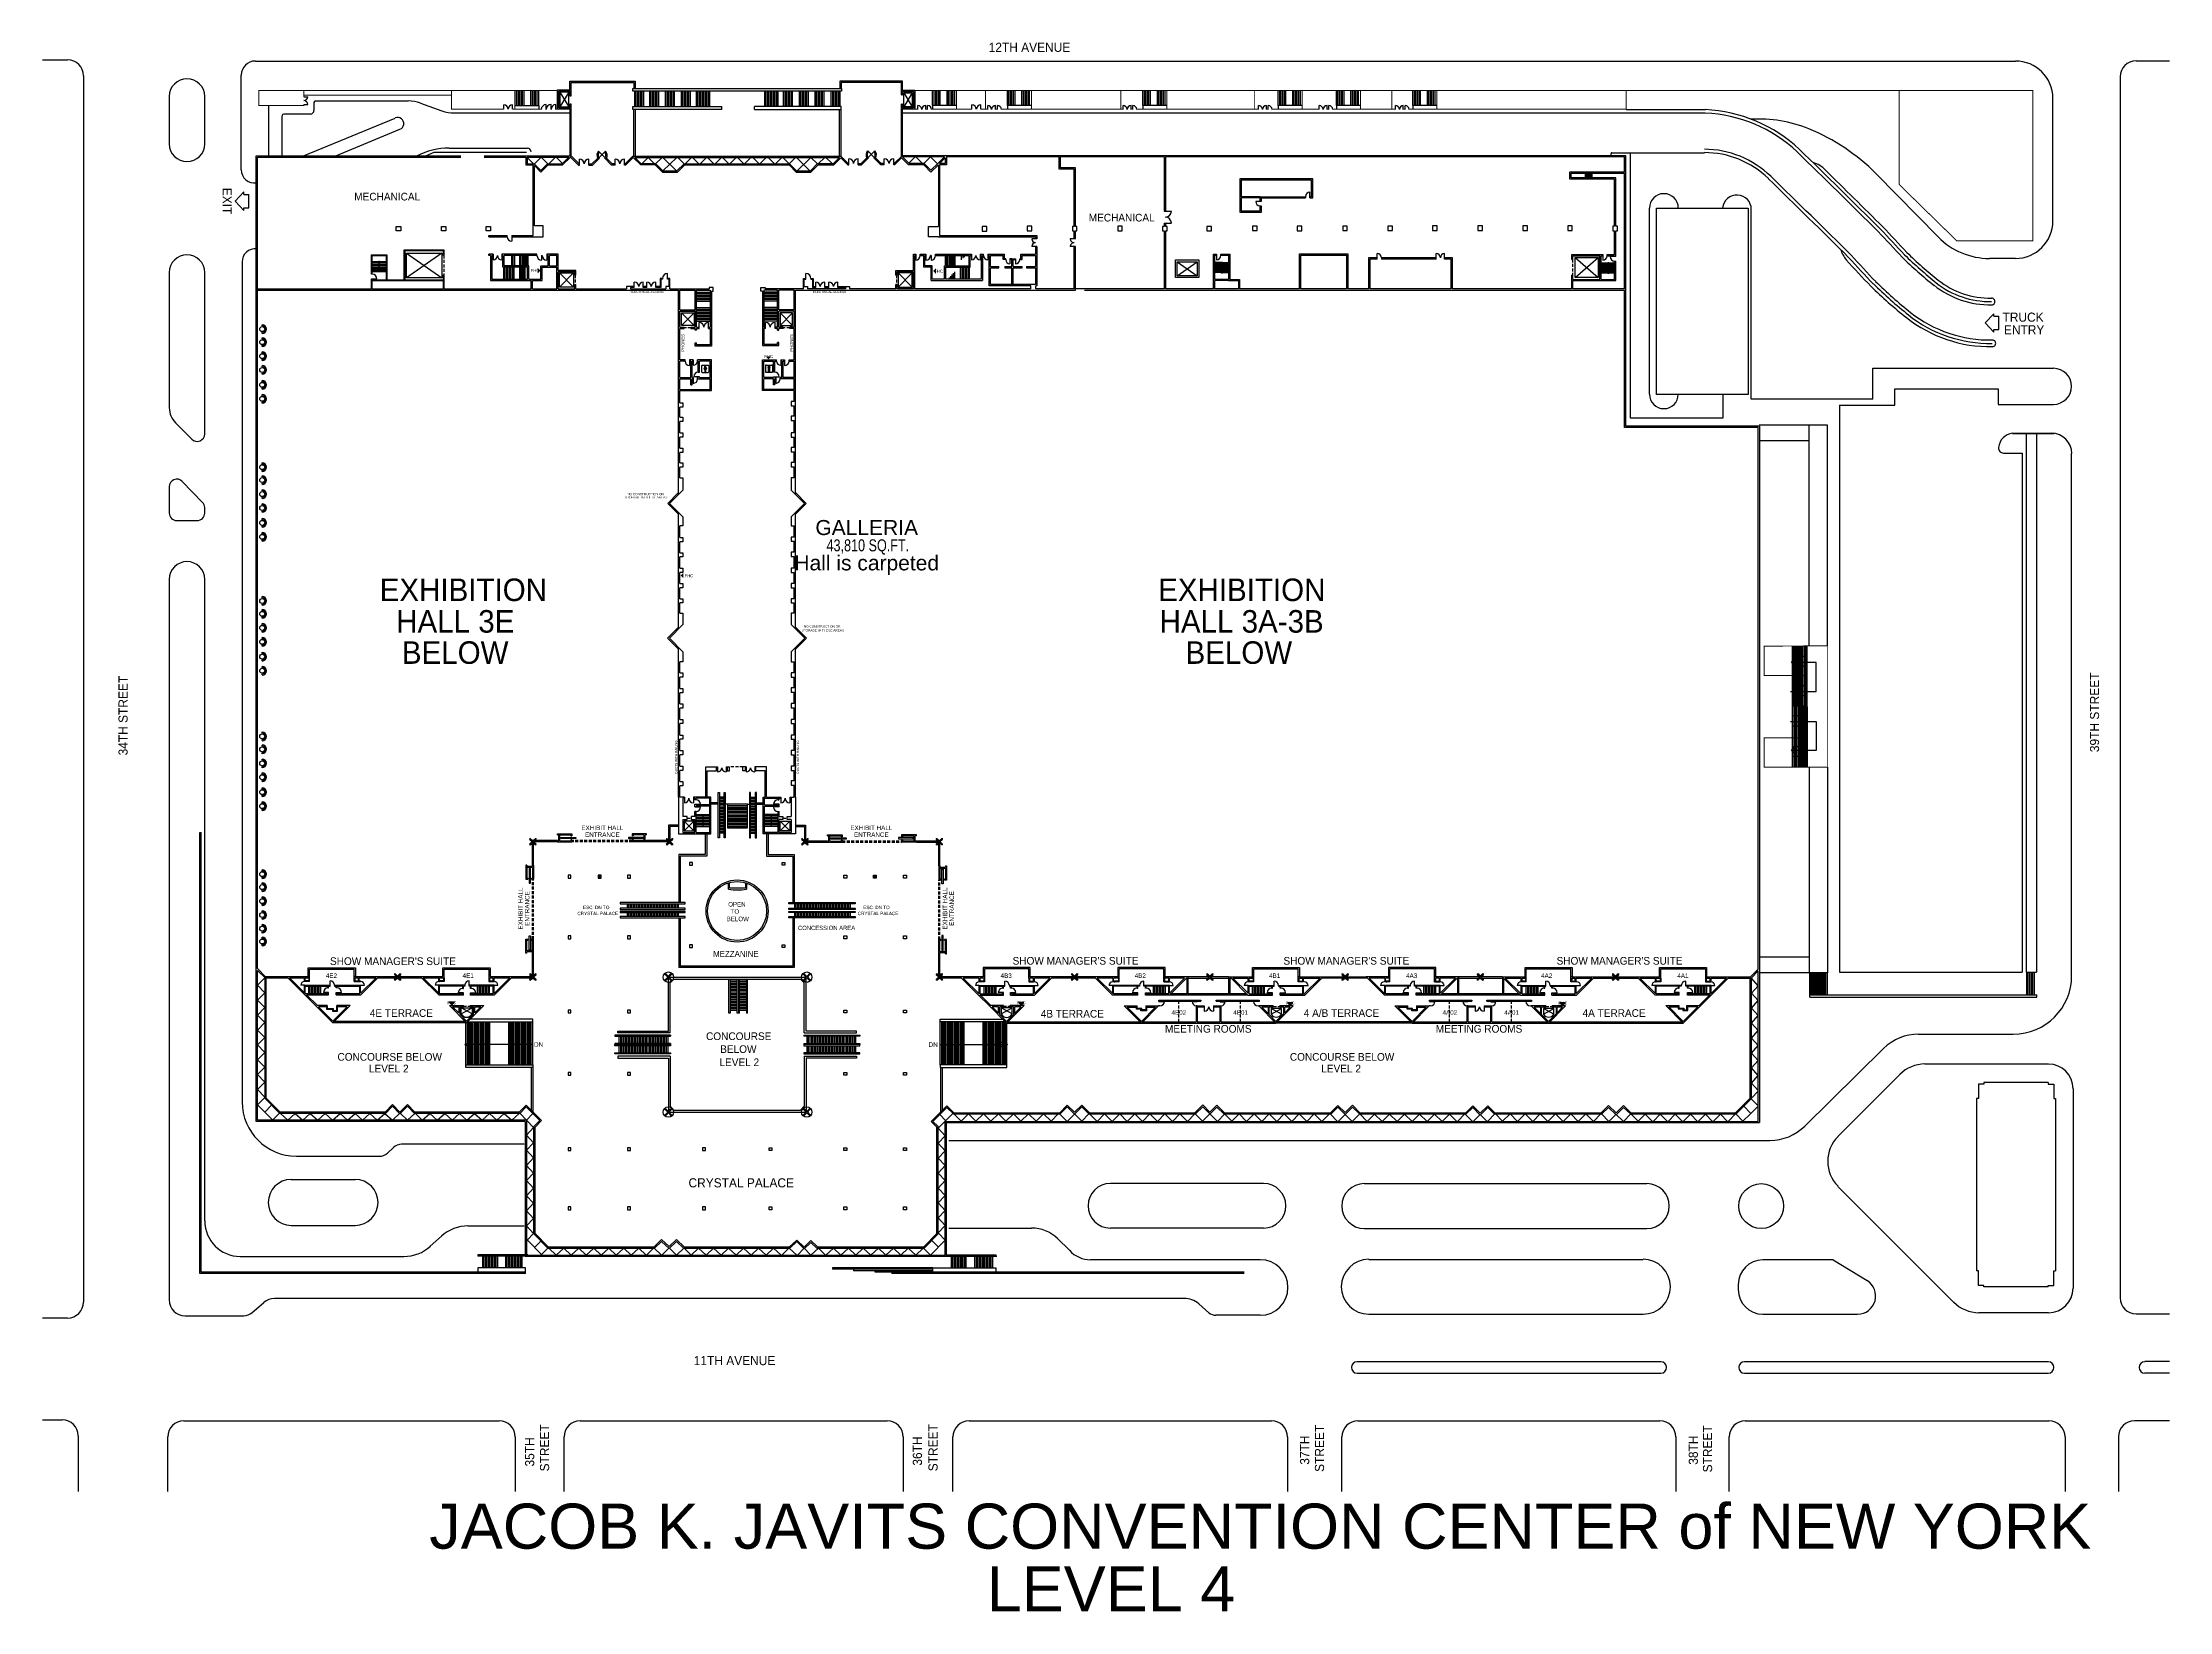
# Model space of a CAD drawing. Header units: inches. Extents: x 326 to 17310, y 169 to 12692.
import ezdxf
from ezdxf.enums import TextEntityAlignment as Align

# ---------------------------------------------------------------- set-up
doc = ezdxf.new("R2010")
doc.units = ezdxf.units.IN
doc.header["$LTSCALE"] = 96
doc.header["$MEASUREMENT"] = 0
doc.linetypes.add('HIDDEN', pattern=[0.375, 0.25, -0.125])
doc.layers.get('0').update_dxf_attribs({"linetype": 'CONTINUOUS'})
for name, color, linetype in [('BLDG_AIRWALLS', 4, 'HIDDEN'), ('BLDG_COLUMNS', 6, 'CONTINUOUS'), ('BLDG_DOORS', 5, 'CONTINUOUS'), ('BLDG_ELEVATOR', 3, 'CONTINUOUS'), ('BLDG_ESCALATOR', 6, 'CONTINUOUS'), ('BLDG_FHC', 1, 'CONTINUOUS'), ('BLDG_FIRE', 1, 'CONTINUOUS'), ('BLDG_GLASS', 4, 'CONTINUOUS'), ('BLDG_HALLNAMES', 1, 'CONTINUOUS'), ('BLDG_RAILING', 7, 'CONTINUOUS'), ('BLDG_STAIRS', 1, 'CONTINUOUS'), ('BLDG_STREET', 9, 'CONTINUOUS'), ('BLDG_STREETTEXT', 4, 'CONTINUOUS'), ('BLDG_TEXT', 5, 'CONTINUOUS'), ('BLDG_TRUSS', 1, 'CONTINUOUS'), ('BLDG_UTILITIES', 3, 'CONTINUOUS'), ('BLDG_WALLS', 2, 'CONTINUOUS')]:
    doc.layers.add(name, color=color, linetype=linetype)
doc.styles.add('ROMAND', font='Swis721 Lt BT Light.ttf')
doc.styles.get("Standard").update_dxf_attribs({"font": 'Swis721 Lt BT Light.ttf'})

# ---------------------------------------------------------------- blocks, each defined once
blk = doc.blocks.new('OBOX', base_point=(11.318968, 14.417164))
for p, q in [((11.348711, 14.446041), (11.289838, 14.446041)), ((11.289838, 14.446041), (11.289838, 14.387168)), ((11.289838, 14.387168), (11.348711, 14.387168)), ((11.348711, 14.387168), (11.348711, 14.446041))]:
    blk.add_line(p, q)
blk = doc.blocks.new('SBOX', base_point=(11.548289, 14.417164))
for p, q in [((11.57618, 14.44835), (11.517306, 14.44835)), ((11.517306, 14.44835), (11.517306, 14.389476)), ((11.517306, 14.389476), (11.57618, 14.389476)), ((11.57618, 14.389476), (11.57618, 14.44835))]:
    blk.add_line(p, q)
blk.add_solid([(11.517306, 14.44835), (11.57618, 14.44835), (11.517306, 14.389476), (11.57618, 14.389476)])
blk = doc.blocks.new('STCOL')
at = {"layer": 'BLDG_COLUMNS'}
for p, q in [((-26, 21), (-5, 0)), ((-26, -21), (-5, 0)), ((-21, 26), (0, 5)), ((0, 5), (21, 26)), ((5, 0), (26, 21)), ((5, 0), (26, -21)), ((-26, -21), (-21, -26)), ((-21, -26), (0, -5)), ((0, -5), (21, -26))]:
    blk.add_line(p, q, dxfattribs=at)
at = {"layer": 'BLDG_COLUMNS', "const_width": 6.62}
for points in [[(-23, 26, 1), (-23, 20, 1)], [(26, 23, 1), (20, 23, 1)], [(-26, -23, 1), (-20, -23, 1)], [(23, -26, 1), (23, -20, 1)]]:
    blk.add_lwpolyline(points, format="xyb", close=True, dxfattribs=at)
at = {"layer": 'BLDG_COLUMNS'}
blk.add_circle((0, 0), 41.6, dxfattribs=at)
blk = doc.blocks.new('COL5X5')
at = {"layer": 'BLDG_COLUMNS'}
for p, q in [((-26, 21), (-5, 1)), ((-26, -20), (-5, 1)), ((-21, 27), (0, 6)), ((0, 6), (21, 27)), ((5, 1), (26, 21)), ((5, 1), (26, -20)), ((-26, -20), (-21, -25)), ((-21, -25), (0, -5)), ((0, -5), (21, -25))]:
    blk.add_line(p, q, dxfattribs=at)
at = {"layer": 'BLDG_COLUMNS', "const_width": 6.68}
for points in [[(-23, 27, 1), (-23, 21, 1)], [(27, 24, 1), (20, 24, 1)], [(-26, -23, 1), (-20, -23, 1)], [(23, -26, 1), (23, -19, 1)]]:
    blk.add_lwpolyline(points, format="xyb", close=True, dxfattribs=at)
blk = doc.blocks.new('FREEMANMAN')
h = blk.add_hatch(color=256)
edge = h.paths.add_edge_path()
edge.add_arc((58, 96), 9.6, 0, 360)
edge = h.paths.add_edge_path()
edge.add_arc((69, 77), 7.68, 0, 90)
edge.add_line((69, 84), (46, 84))
edge.add_arc((46, 77), 7.68, 90, 180)
edge.add_line((38, 77), (38, 52))
edge.add_arc((43, 52), 4.8, 180, 270)
edge.add_line((43, 47), (46, 47))
edge.add_line((46, 47), (46, 75))
edge.add_line((46, 75), (48, 75))
edge.add_line((48, 75), (48, 12))
edge.add_line((48, 12), (57, 12))
edge.add_line((57, 12), (57, 47))
edge.add_line((57, 47), (59, 47))
edge.add_line((59, 47), (59, 12))
edge.add_line((59, 12), (67, 12))
edge.add_line((67, 12), (67, 75))
edge.add_line((67, 75), (69, 75))
edge.add_line((69, 75), (69, 47))
edge.add_line((69, 47), (72, 47))
edge.add_arc((72, 52), 4.8, 270, 360)
edge.add_line((77, 52), (77, 77))
for p, q in [((0, 104), (0, 12)), ((12, 115), (104, 115)), ((12, 0), (104, 0)), ((46, 84), (69, 84)), ((48, 12), (48, 75)), ((48, 12), (57, 12)), ((57, 12), (57, 47)), ((59, 12), (59, 47)), ((59, 12), (67, 12)), ((67, 75), (67, 12)), ((115, 104), (115, 12))]:
    blk.add_line(p, q)
blk.add_circle((58, 96), 9.6)
for centre, radius, start, end in [((12, 104), 11.5, 90, 180), ((12, 12), 11.5, 180, 270), ((46, 77), 7.68, 90, 180), ((69, 77), 7.68, 0, 90), ((104, 104), 11.5, 0, 90), ((104, 12), 11.5, 270, 0)]:
    blk.add_arc(centre, radius, start, end)
blk = doc.blocks.new('A$C33F868D7')
blk.add_blockref('FREEMANMAN', (0, 0))
blk = doc.blocks.new('FREEMANWOMAN')
h = blk.add_hatch(color=256)
edge = h.paths.add_edge_path()
edge.add_arc((58, 95), 8.64, 0, 360)
edge = h.paths.add_edge_path()
edge.add_arc((40, 60), 3.84, 150, 240)
edge.add_line((50, 77), (50, 72))
edge.add_line((50, 72), (41, 47))
edge.add_line((50, 77), (38, 57))
edge.add_line((50, 84), (37, 62))
edge.add_arc((75, 60), 3.84, 300, 390)
edge.add_line((65, 77), (77, 57))
edge.add_line((65, 77), (65, 72))
edge.add_line((53, 47), (41, 47))
edge.add_line((62, 47), (62, 12))
edge.add_line((53, 47), (53, 12))
edge.add_line((65, 72), (74, 47))
edge.add_line((65, 84), (78, 62))
edge.add_line((50, 84), (65, 84))
edge.add_line((74, 47), (62, 47))
h = blk.add_hatch(color=256)
edge = h.paths.add_edge_path()
edge.add_arc((40, 60), 3.84, 150, 240)
edge.add_line((38, 57), (50, 77))
edge.add_line((50, 77), (50, 72))
edge.add_line((50, 72), (41, 47))
edge.add_line((41, 47), (53, 47))
edge.add_line((53, 47), (53, 12))
edge.add_line((53, 12), (62, 12))
edge.add_line((62, 12), (62, 47))
edge.add_line((62, 47), (74, 47))
edge.add_line((74, 47), (65, 72))
edge.add_line((65, 72), (65, 77))
edge.add_line((65, 77), (77, 57))
edge.add_arc((75, 60), 3.84, 300, 390)
edge.add_line((78, 62), (65, 84))
edge.add_line((65, 84), (50, 84))
edge.add_line((50, 84), (37, 62))
for p, q in [((0, 104), (0, 12)), ((12, 115), (104, 115)), ((50, 84), (37, 62)), ((50, 77), (38, 57)), ((50, 72), (41, 47)), ((53, 47), (41, 47)), ((50, 84), (65, 84)), ((50, 77), (50, 72)), ((53, 47), (53, 12)), ((53, 12), (62, 12)), ((62, 47), (62, 12)), ((74, 47), (62, 47)), ((65, 84), (78, 62)), ((65, 77), (77, 57)), ((65, 77), (65, 72)), ((65, 72), (74, 47)), ((115, 104), (115, 12)), ((12, 0), (104, 0))]:
    blk.add_line(p, q)
blk.add_circle((58, 95), 8.64)
for centre, radius, start, end in [((12, 104), 11.5, 90, 180), ((12, 12), 11.5, 180, 270), ((75, 60), 3.84, 300, 30), ((104, 104), 11.5, 0, 90), ((104, 12), 11.5, 270, 0)]:
    blk.add_arc(centre, radius, start, end)
blk = doc.blocks.new('A$C3B990422')
blk.add_blockref('FREEMANWOMAN', (0, 0))

msp = doc.modelspace()

# ---------------------------------------------------------------- linework, layer by layer
at = {"layer": 'BLDG_AIRWALLS'}
for points in [[(9400, 4875), (9400, 5041)], [(9893, 4875), (9893, 5041)], [(11562, 4875), (11562, 5041)], [(12055, 4875), (12055, 5041)]]:
    msp.add_lwpolyline(points, dxfattribs=at)
at = {"layer": 'BLDG_COLUMNS', "color": 6, "linetype": 'Continuous'}
for points in [[(3150, 11189), (3150, 11225), (3186, 11225), (3186, 11189), (3150, 11189)], [(3511, 11189), (3511, 11225), (3547, 11225), (3547, 11189), (3511, 11189)], [(8563, 11225), (8550, 11225)], [(8550, 11225), (8550, 11189), (8563, 11189)], [(8573, 11189), (8586, 11189), (8586, 11225), (8573, 11225)], [(8911, 11226), (8911, 11190), (8947, 11190), (8947, 11226), (8911, 11226)], [(9282, 11225), (9269, 11225)], [(9269, 11225), (9269, 11189), (9282, 11189)], [(9292, 11189), (9305, 11189), (9305, 11225), (9292, 11225)], [(9623, 11225), (9623, 11189), (9659, 11189), (9659, 11225), (9623, 11225)], [(9988, 11227), (9988, 11191), (10024, 11191), (10024, 11227), (9988, 11227)], [(10345, 11226), (10345, 11190), (10381, 11190), (10381, 11226), (10345, 11226)], [(10708, 11227), (10708, 11191), (10744, 11191), (10744, 11227), (10708, 11227)], [(11069, 11227), (11069, 11191), (11105, 11191), (11105, 11227), (11069, 11227)], [(11425, 11228), (11425, 11192), (11461, 11192), (11461, 11228), (11425, 11228)], [(11787, 11229), (11787, 11193), (11823, 11193), (11823, 11229), (11787, 11229)], [(12147, 11228), (12147, 11192), (12183, 11192), (12183, 11228), (12147, 11228)], [(12505, 11228), (12505, 11192), (12541, 11192), (12541, 11228), (12505, 11228)], [(12866, 11226), (12866, 11190), (12879, 11190)], [(12879, 11226), (12866, 11226)], [(12889, 11190), (12902, 11190), (12902, 11226), (12889, 11226)]]:
    msp.add_lwpolyline(points, dxfattribs=at)
at = {"layer": 'BLDG_COLUMNS', "linetype": 'Continuous'}
for points in [[(3867, 11189), (3867, 11225), (3903, 11225), (3903, 11189), (3867, 11189)], [(7830, 11223), (7830, 11187), (7866, 11187), (7866, 11223), (7830, 11223)], [(8189, 11226), (8189, 11190), (8225, 11190), (8225, 11226), (8189, 11226)], [(8550, 11225), (8550, 11189), (8563, 11189)], [(8563, 11225), (8550, 11225)], [(8573, 11189), (8586, 11189), (8586, 11225), (8573, 11225)]]:
    msp.add_lwpolyline(points, dxfattribs=at)
at = {"layer": 'BLDG_DOORS'}
for p, q in [((2412, 12260), (2443, 12260)), ((2412, 12198), (2443, 12198)), ((4009, 12160), (4009, 12195)), ((4079, 12160), (4079, 12195)), ((4347, 12158), (4347, 12197)), ((4386, 12158), (4386, 12197)), ((4425, 12158), (4425, 12197)), ((7315, 12158), (7315, 12190)), ((7378, 12158), (7378, 12190)), ((7393, 12158), (7393, 12190)), ((7747, 12160), (7747, 12195)), ((7818, 12160), (7818, 12195)), ((7873, 12158), (7873, 12190)), ((7936, 12158), (7936, 12190)), ((7951, 12158), (7951, 12190)), ((8954, 12158), (8954, 12190)), ((9018, 12158), (9018, 12190)), ((9032, 12158), (9032, 12190)), ((10035, 12158), (10035, 12190)), ((10099, 12158), (10099, 12190)), ((10113, 12158), (10113, 12190)), ((10520, 12158), (10520, 12190)), ((10583, 12158), (10583, 12190)), ((10597, 12158), (10597, 12190)), ((11129, 12158), (11129, 12190)), ((11192, 12158), (11192, 12190)), ((11207, 12158), (11207, 12190)), ((2958, 10806), (2996, 10806))]:
    msp.add_line(p, q, dxfattribs=at)
at = {"layer": 'BLDG_DOORS', "linetype": 'HIDDEN'}
for p, q in [((3530, 10993), (3530, 10837)), ((12542, 10961), (12542, 10835)), ((4580, 10836), (4580, 10760)), ((7144, 10836), (7144, 10760)), ((5503, 10416), (5450, 10416)), ((6293, 10416), (6240, 10416)), ((5472, 6502), (5506, 6502)), ((6237, 6502), (6271, 6502)), ((6711, 6310), (7184, 6310)), ((3686, 5001), (3740, 5001)), ((7999, 5001), (8053, 5001)), ((10154, 4998), (10205, 4998)), ((12330, 4998), (12380, 4998))]:
    msp.add_line(p, q, dxfattribs=at)
at = {"layer": 'BLDG_DOORS'}
for points in [[(4613, 11714), (4613, 11724), (4613, 11762)], [(4689, 11714), (4689, 11724), (4689, 11762)], [(4766, 11825), (4818, 11772)], [(4822, 11825), (4769, 11772)], [(4898, 11714), (4898, 11724), (4898, 11762)], [(4974, 11714), (4974, 11724), (4974, 11762)], [(6763, 11717), (6763, 11727), (6763, 11765)], [(6839, 11717), (6839, 11727), (6839, 11765)], [(6915, 11828), (6967, 11775)], [(6971, 11828), (6918, 11775)], [(7047, 11717), (7047, 11727), (7047, 11765)], [(7123, 11717), (7123, 11727), (7123, 11765)], [(10057, 11423), (10047, 11423), (10013, 11423)], [(10446, 11454), (10446, 11464), (10446, 11498)], [(9282, 11347), (9292, 11347), (9340, 11347)], [(9282, 11251), (9292, 11251), (9340, 11251)], [(4072, 11152), (4072, 11142), (4072, 11106)], [(8265, 11125), (8255, 11125), (8225, 11125)], [(3924, 11002), (3924, 10992), (3924, 10958)], [(3992, 11002), (3992, 10992), (3992, 10958)], [(4310, 10992), (4310, 10956)], [(4352, 11002), (4352, 10992), (4352, 10956)], [(7298, 11002), (7298, 10992), (7298, 10956)], [(7380, 11002), (7380, 10992), (7380, 10956)], [(7421, 10992), (7421, 10956)], [(7745, 11002), (7745, 10992), (7745, 10958)], [(7813, 11002), (7813, 10992), (7813, 10958)], [(7874, 11002), (7874, 10992), (7874, 10958)], [(8051, 10967), (8051, 10960), (8051, 10926)], [(8096, 10967), (8096, 10960), (8096, 10926)], [(9700, 11004), (9700, 10994), (9700, 10958)], [(10984, 10964), (10984, 10974), (10984, 11008)], [(11454, 10964), (11454, 10974), (11454, 11008)], [(11522, 10964), (11522, 10974), (11522, 11008)], [(12785, 11001), (12785, 10991), (12785, 10955)], [(12889, 10984), (12879, 10984), (12843, 10984)], [(5051, 10738), (5051, 10744), (5051, 10780)], [(5123, 10738), (5123, 10744), (5123, 10780)], [(5150, 10738), (5150, 10744), (5150, 10780)], [(5222, 10738), (5222, 10744), (5222, 10780)], [(5317, 10804), (5317, 10810), (5317, 10850)], [(6421, 10804), (6421, 10810), (6421, 10850)], [(6500, 10738), (6500, 10744), (6500, 10780)], [(6572, 10738), (6572, 10744), (6572, 10780)], [(6605, 10738), (6605, 10744), (6605, 10780)], [(6677, 10738), (6677, 10744), (6677, 10780)], [(5568, 10411), (5568, 10421), (5568, 10459)], [(5644, 10411), (5644, 10421), (5644, 10459)], [(6099, 10411), (6099, 10421), (6099, 10459)], [(6175, 10411), (6175, 10421), (6175, 10459)], [(5492, 10160), (5492, 10150), (5492, 10114)], [(5522, 10160), (5522, 10150), (5522, 10116)], [(5572, 10025), (5562, 10025), (5526, 10025)], [(6163, 10025), (6173, 10025), (6209, 10025)], [(6221, 10160), (6221, 10150), (6221, 10116)], [(6251, 10160), (6251, 10150), (6251, 10114)], [(5521, 10018), (5521, 10008), (5521, 9972)], [(6181, 10018), (6181, 10008), (6181, 9972)], [(5716, 6910), (5716, 6904), (5716, 6870)], [(5784, 6910), (5784, 6904), (5784, 6870)], [(5945, 6910), (5945, 6904), (5945, 6870)], [(6013, 6910), (6013, 6904), (6013, 6870)], [(5451, 6670), (5451, 6660), (5451, 6624)], [(5523, 6670), (5523, 6660), (5523, 6624)], [(6220, 6670), (6220, 6660), (6220, 6624)], [(6292, 6670), (6292, 6660), (6292, 6624)], [(5534, 6612), (5544, 6612), (5580, 6612)], [(5534, 6591), (5544, 6591), (5580, 6591)], [(6209, 6612), (6199, 6612), (6163, 6612)], [(6209, 6591), (6199, 6591), (6163, 6591)], [(2418, 5167), (2388, 5167)], [(2610, 5110), (2604, 5110), (2568, 5110)], [(2622, 5161), (2622, 5167), (2622, 5203)], [(2671, 5110), (2677, 5110), (2713, 5110)], [(2860, 5167), (2866, 5167), (2896, 5167)], [(3496, 5167), (3490, 5167), (3460, 5167)], [(3687, 5106), (3681, 5106), (3645, 5106)], [(3733, 5161), (3733, 5167), (3733, 5203)], [(3743, 5106), (3749, 5106), (3785, 5106)], [(3931, 5167), (3961, 5167)], [(7806, 5165), (7776, 5165)], [(8000, 5109), (7994, 5109), (7958, 5109)], [(8010, 5159), (8010, 5165), (8010, 5201)], [(8056, 5109), (8062, 5109), (8098, 5109)], [(8240, 5165), (8246, 5165), (8276, 5165)], [(8878, 5165), (8872, 5165), (8842, 5165)], [(9072, 5108), (9066, 5108), (9030, 5108)], [(9121, 5159), (9121, 5165), (9121, 5201)], [(9133, 5108), (9139, 5108), (9175, 5108)], [(9325, 5165), (9355, 5165)], [(9952, 5165), (9922, 5165)], [(10147, 5108), (10141, 5108), (10105, 5108)], [(10160, 5159), (10160, 5165), (10160, 5201)], [(10209, 5108), (10215, 5108), (10251, 5108)], [(10395, 5165), (10401, 5165), (10431, 5165)], [(11045, 5165), (11039, 5165), (11009, 5165)], [(11233, 5108), (11227, 5108), (11191, 5108)], [(11282, 5159), (11282, 5165), (11282, 5201)], [(11295, 5108), (11301, 5108), (11337, 5108)], [(11487, 5165), (11517, 5165)], [(12132, 5165), (12102, 5165)], [(12323, 5108), (12317, 5108), (12281, 5108)], [(12330, 5159), (12330, 5165), (12330, 5201)], [(12379, 5108), (12385, 5108), (12421, 5108)], [(12571, 5165), (12577, 5165), (12607, 5165)], [(13212, 5165), (13206, 5165), (13176, 5165)], [(13396, 5109), (13390, 5109), (13354, 5109)], [(13448, 5159), (13448, 5165), (13448, 5201)], [(13461, 5109), (13467, 5109), (13503, 5109)], [(13649, 5165), (13679, 5165)], [(9248, 5038), (9284, 5038)], [(9546, 5036), (9538, 5036), (9506, 5036)], [(9603, 5004), (9603, 4996), (9603, 4960)], [(9675, 5004), (9675, 4996), (9675, 4960)], [(9729, 5036), (9737, 5036), (9769, 5036)], [(10040, 5039), (10032, 5039), (9996, 5039)], [(11409, 5038), (11445, 5038)], [(11708, 5036), (11700, 5036), (11668, 5036)], [(11765, 5004), (11765, 4996), (11765, 4960)], [(11837, 5004), (11837, 4996), (11837, 4960)], [(11891, 5036), (11899, 5036), (11931, 5036)], [(12216, 5039), (12207, 5039), (12171, 5039)]]:
    msp.add_lwpolyline(points, dxfattribs=at)
at = {"layer": 'BLDG_DOORS', "linetype": 'HIDDEN'}
for points in [[(5919, 6910), (5810, 6910)], [(5035, 6323), (4552, 6323)], [(5035, 6313), (4552, 6313)], [(6711, 6320), (7184, 6320)], [(4237, 5535), (4237, 6014)], [(4247, 5535), (4247, 6014)], [(7482, 5533), (7482, 6005)], [(7492, 5533), (7492, 6005)]]:
    msp.add_lwpolyline(points, dxfattribs=at)
at = {"layer": 'BLDG_DOORS'}
for centre, radius, start, end in [((2412, 12260), 31.2, 270, 0), ((2412, 12198), 31.2, 0, 90), ((4009, 12160), 35.3, 0, 90), ((4079, 12160), 35.3, 90, 180), ((4347, 12158), 39, 90, 180), ((4386, 12158), 39, 90, 180), ((4425, 12158), 39, 90, 180), ((7315, 12158), 31.6, 0, 90), ((7378, 12158), 31.6, 90, 180), ((7393, 12158), 31.6, 0, 90), ((7747, 12160), 35.3, 0, 90), ((7818, 12160), 35.3, 90, 180), ((7873, 12158), 31.6, 0, 90), ((7936, 12158), 31.6, 90, 180), ((7951, 12158), 31.6, 0, 90), ((8954, 12158), 31.6, 0, 90), ((9018, 12158), 31.6, 90, 180), ((9032, 12158), 31.6, 0, 90), ((10035, 12158), 31.6, 0, 90), ((10099, 12158), 31.6, 90, 180), ((10113, 12158), 31.6, 0, 90), ((10520, 12158), 31.6, 0, 90), ((10583, 12158), 31.6, 90, 180), ((10597, 12158), 31.6, 0, 90), ((11129, 12158), 31.6, 0, 90), ((11192, 12158), 31.6, 90, 180), ((11207, 12158), 31.6, 0, 90), ((4613, 11724), 38, 0, 90), ((4689, 11724), 38, 90, 180), ((4898, 11724), 38, 0, 90), ((4974, 11724), 38, 90, 180), ((6763, 11727), 38, 0, 90), ((6839, 11727), 38, 90, 180), ((7047, 11727), 38, 0, 90), ((7123, 11727), 38, 90, 180), ((10047, 11423), 34, 180, 270), ((10446, 11464), 34, 90, 180), ((9292, 11347), 48, 270, 0), ((9292, 11251), 48, 0, 90), ((4072, 11142), 36, 180, 270), ((8255, 11125), 30, 180, 270), ((8255, 11065), 30, 90, 180), ((3924, 10992), 34, 270, 0), ((3992, 10992), 34, 180, 270), ((4310, 10992), 36, 180, 270), ((4352, 10992), 36, 180, 270), ((7298, 10992), 36, 270, 0), ((7380, 10992), 36, 270, 0), ((7421, 10992), 36, 270, 0), ((7745, 10992), 34, 270, 0), ((7813, 10992), 34, 180, 270), ((7874, 10992), 34, 180, 270), ((8051, 10960), 34, 180, 270), ((8096, 10960), 34, 270, 0), ((9700, 10994), 36, 270, 0), ((10984, 10974), 34, 0, 90), ((11454, 10974), 34, 0, 90), ((11522, 10974), 34, 90, 180), ((12785, 10991), 36, 270, 0), ((12879, 10984), 36, 180, 270), ((2958, 10806), 38, 0, 90), ((5051, 10744), 36, 0, 90), ((5123, 10744), 36, 90, 180), ((5150, 10744), 36, 0, 90), ((5222, 10744), 36, 90, 180), ((5317, 10810), 40, 90, 180), ((6421, 10810), 40, 0, 90), ((6500, 10744), 36, 0, 90), ((6572, 10744), 36, 90, 180), ((6605, 10744), 36, 0, 90), ((6677, 10744), 36, 90, 180), ((5568, 10421), 38, 0, 90), ((5644, 10421), 38, 90, 180), ((6099, 10421), 38, 0, 90), ((6175, 10421), 38, 90, 180), ((5492, 10150), 36, 180, 270), ((5522, 10150), 34, 270, 0), ((5562, 10025), 36, 90, 180), ((6173, 10025), 36, 0, 90), ((6221, 10150), 34, 180, 270), ((6251, 10150), 36, 270, 0), ((5521, 10008), 36, 270, 0), ((6181, 10008), 36, 270, 0), ((5716, 6904), 34, 270, 0), ((5784, 6904), 34, 180, 270), ((5945, 6904), 34, 270, 0), ((6013, 6904), 34, 180, 270), ((5451, 6660), 36, 270, 0), ((5523, 6660), 36, 180, 270), ((5544, 6612), 36, 0, 90), ((6199, 6612), 36, 90, 180), ((6220, 6660), 36, 270, 0), ((6292, 6660), 36, 180, 270), ((5544, 6591), 36, 270, 0), ((6199, 6591), 36, 180, 270), ((2418, 5167), 30, 90, 180), ((2604, 5110), 36, 90, 180), ((2622, 5167), 36, 0, 90), ((2677, 5110), 36, 0, 90), ((2866, 5167), 30, 0, 90), ((3490, 5167), 30, 90, 180), ((3681, 5106), 36, 90, 180), ((3733, 5167), 36, 90, 180), ((3749, 5106), 36, 0, 90), ((3931, 5167), 30, 0, 90), ((7806, 5165), 30, 90, 180), ((7994, 5109), 36, 90, 180), ((8010, 5165), 36, 0, 90), ((8062, 5109), 36, 0, 90), ((8246, 5165), 30, 0, 90), ((8872, 5165), 30, 90, 180), ((9066, 5108), 36, 90, 180), ((9121, 5165), 36, 90, 180), ((9139, 5108), 36, 0, 90), ((9325, 5165), 30, 0, 90), ((9952, 5165), 30, 90, 180), ((10141, 5108), 36, 90, 180), ((10160, 5165), 36, 0, 90), ((10215, 5108), 36, 0, 90), ((10401, 5165), 30, 0, 90), ((11039, 5165), 30, 90, 180), ((11227, 5108), 36, 90, 180), ((11282, 5165), 36, 90, 180), ((11301, 5108), 36, 0, 90), ((11487, 5165), 30, 0, 90), ((12132, 5165), 30, 90, 180), ((12317, 5108), 36, 90, 180), ((12330, 5165), 36, 0, 90), ((12385, 5108), 36, 0, 90), ((12577, 5165), 30, 0, 90), ((13206, 5165), 30, 90, 180), ((13390, 5109), 36, 90, 180), ((13448, 5165), 36, 90, 180), ((13467, 5109), 36, 0, 90), ((13649, 5165), 30, 0, 90), ((9248, 5038), 36, 270, 0), ((9538, 5036), 32, 180, 270), ((9603, 4996), 36, 270, 0), ((9675, 4996), 36, 180, 270), ((9737, 5036), 32, 270, 0), ((10032, 5039), 36, 180, 269.9736), ((11409, 5038), 36, 270, 0), ((11700, 5036), 32, 180, 270), ((11765, 4996), 36, 270, 0), ((11837, 4996), 36, 180, 270), ((11899, 5036), 32, 270, 0), ((12207, 5039), 36, 180, 269.9736)]:
    msp.add_arc(centre, radius, start, end, dxfattribs=at)
at = {"layer": 'BLDG_ELEVATOR'}
for p, q in [((3231, 10814), (3231, 11011)), ((3231, 11011), (3514, 11011)), ((3514, 11011), (3231, 10814)), ((3231, 11011), (3514, 10814)), ((3514, 11011), (3514, 10814)), ((3514, 10814), (3231, 10814)), ((7981, 4939), (8069, 4986)), ((10219, 4983), (10136, 4983)), ((10136, 4983), (10136, 4936)), ((10136, 4936), (10219, 4983)), ((10219, 4936), (10219, 4983)), ((12312, 4936), (12394, 4983))]:
    msp.add_line(p, q, dxfattribs=at)
at = {"layer": 'BLDG_ELEVATOR', "linetype": 'Continuous'}
for p, q in [((8069, 4986), (7981, 4986)), ((7981, 4986), (7981, 4939)), ((8069, 4939), (8069, 4986)), ((12394, 4983), (12312, 4983)), ((12312, 4983), (12312, 4936)), ((12394, 4936), (12394, 4983))]:
    msp.add_line(p, q, dxfattribs=at)
for points in [[(4527, 12295), (4457, 12180)], [(4457, 12295), (4527, 12180)], [(7204, 12292), (7270, 12179)], [(7270, 12292), (7204, 12179)], [(4566, 10854), (4455, 10740)], [(4455, 10854), (4566, 10740)], [(7159, 10854), (7269, 10740)], [(7269, 10854), (7159, 10740)], [(5429, 10536), (5528, 10434)], [(5528, 10536), (5429, 10434)], [(6314, 10536), (6215, 10434)], [(6215, 10536), (6314, 10434)], [(5450, 6476), (5450, 6400), (5527, 6400), (5527, 6476), (5450, 6476)], [(6293, 6476), (6293, 6400), (6216, 6400), (6216, 6476), (6293, 6476)]]:
    msp.add_lwpolyline(points, dxfattribs=at)
at = {"layer": 'BLDG_ELEVATOR'}
for points in [[(4457, 12295), (4457, 12180), (4527, 12180), (4527, 12295), (4457, 12295)], [(7204, 12179), (7204, 12292), (7270, 12292), (7270, 12179), (7204, 12179)], [(9387, 10943), (9546, 10830)], [(9387, 10830), (9387, 10943), (9546, 10943), (9546, 10830), (9387, 10830)], [(9387, 10830), (9546, 10943)], [(12565, 10816), (12565, 10976), (12747, 10976), (12747, 10816), (12565, 10816)], [(12565, 10976), (12747, 10816)], [(12565, 10816), (12747, 10976)], [(4455, 10740), (4455, 10854), (4566, 10854), (4566, 10740), (4455, 10740)], [(7269, 10740), (7269, 10854), (7159, 10854), (7159, 10740), (7269, 10740)], [(5429, 10434), (5429, 10536), (5528, 10536), (5528, 10434), (5429, 10434)], [(6314, 10434), (6314, 10536), (6215, 10536), (6215, 10434), (6314, 10434)], [(5527, 6476), (5450, 6400)], [(5450, 6476), (5527, 6400)], [(6216, 6476), (6293, 6400)], [(6293, 6476), (6216, 6400)], [(3668, 4940), (3668, 4987), (3756, 4987), (3756, 4940), (3668, 4987)], [(3668, 4940), (3756, 4987)], [(8069, 4939), (7981, 4986)], [(10219, 4936), (10136, 4983)], [(12394, 4936), (12312, 4983)]]:
    msp.add_lwpolyline(points, dxfattribs=at)
at = {"layer": 'BLDG_ELEVATOR', "linetype": 'Continuous'}
for centre, radius, start, end in [((3712, 4961), 48.9, 205.4128, 334.5867), ((8025, 4960), 48.9, 205.4133, 334.5872), ((12353, 4962), 48.8, 212.2132, 327.7868)]:
    msp.add_arc(centre, radius, start, end, dxfattribs=at)
at = {"layer": 'BLDG_ELEVATOR'}
msp.add_arc((10178, 4962), 48.8, 212.2132, 327.7868, dxfattribs=at)
at = {"layer": 'BLDG_ESCALATOR'}
for p, q in [((5807, 4944), (5807, 5217)), ((5816, 5218), (5816, 4944)), ((5873, 5210), (5816, 5210)), ((5873, 5198), (5816, 5198)), ((5873, 5185), (5816, 5185)), ((5873, 5173), (5816, 5173)), ((5873, 5161), (5816, 5161)), ((5873, 5149), (5816, 5149)), ((5873, 5137), (5816, 5137)), ((5873, 5125), (5816, 5125)), ((5873, 5112), (5816, 5112)), ((5873, 5100), (5816, 5100)), ((5873, 4944), (5873, 5217)), ((5882, 5217), (5882, 4944)), ((5891, 4944), (5891, 5215)), ((5948, 5210), (5891, 5210)), ((5948, 5198), (5891, 5198)), ((5948, 5185), (5891, 5185)), ((5948, 5173), (5891, 5173)), ((5948, 5161), (5891, 5161)), ((5948, 5149), (5891, 5149)), ((5948, 5137), (5891, 5137)), ((5948, 5125), (5891, 5125)), ((5948, 5112), (5891, 5112)), ((5948, 5100), (5891, 5100)), ((5948, 5217), (5948, 4944)), ((5956, 4944), (5956, 5217)), ((5816, 4944), (5807, 4944)), ((5873, 5088), (5816, 5088)), ((5873, 5076), (5816, 5076)), ((5873, 5064), (5816, 5064)), ((5873, 5051), (5816, 5051)), ((5873, 5039), (5816, 5039)), ((5873, 5027), (5816, 5027)), ((5873, 5015), (5816, 5015)), ((5873, 5003), (5816, 5003)), ((5873, 4991), (5816, 4991)), ((5873, 4978), (5816, 4978)), ((5873, 4966), (5816, 4966)), ((5891, 4944), (5873, 4944)), ((5948, 5088), (5891, 5088)), ((5948, 5076), (5891, 5076)), ((5948, 5064), (5891, 5064)), ((5948, 5051), (5891, 5051)), ((5948, 5039), (5891, 5039)), ((5948, 5027), (5891, 5027)), ((5948, 5015), (5891, 5015)), ((5948, 5003), (5891, 5003)), ((5948, 4991), (5891, 4991)), ((5948, 4978), (5891, 4978)), ((5948, 4966), (5891, 4966)), ((5956, 4944), (5948, 4944)), ((4895, 4768), (4895, 4760)), ((5340, 4768), (4895, 4768)), ((4895, 4760), (5340, 4760)), ((4928, 4760), (4928, 4703)), ((4940, 4760), (4940, 4703)), ((4952, 4760), (4952, 4703)), ((4965, 4760), (4965, 4703)), ((4977, 4760), (4977, 4703)), ((4989, 4760), (4989, 4703)), ((5001, 4760), (5001, 4703)), ((5013, 4760), (5013, 4703)), ((5025, 4760), (5025, 4703)), ((5038, 4760), (5038, 4703)), ((5050, 4760), (5050, 4703)), ((5062, 4760), (5062, 4703)), ((5074, 4760), (5074, 4703)), ((5086, 4760), (5086, 4703)), ((5099, 4760), (5099, 4703)), ((5111, 4760), (5111, 4703)), ((5123, 4760), (5123, 4703)), ((5135, 4760), (5135, 4703)), ((5147, 4760), (5147, 4703)), ((5159, 4760), (5159, 4703)), ((5172, 4760), (5172, 4703)), ((5184, 4760), (5184, 4703)), ((5196, 4760), (5196, 4703)), ((5208, 4760), (5208, 4703)), ((5220, 4760), (5220, 4703)), ((5233, 4760), (5233, 4703)), ((5245, 4760), (5245, 4703)), ((5257, 4760), (5257, 4703)), ((5269, 4760), (5269, 4703)), ((5281, 4760), (5281, 4703)), ((5293, 4760), (5293, 4703)), ((5306, 4760), (5306, 4703)), ((5318, 4760), (5318, 4703)), ((5340, 4768), (5340, 4760)), ((6406, 4768), (6406, 4760)), ((6406, 4768), (6851, 4768)), ((6851, 4760), (6406, 4760)), ((6428, 4760), (6428, 4703)), ((6440, 4760), (6440, 4703)), ((6452, 4760), (6452, 4703)), ((6465, 4760), (6465, 4703)), ((6477, 4760), (6477, 4703)), ((6489, 4760), (6489, 4703)), ((6501, 4760), (6501, 4703)), ((6513, 4760), (6513, 4703)), ((6526, 4760), (6526, 4703)), ((6538, 4760), (6538, 4703)), ((6550, 4760), (6550, 4703)), ((6562, 4760), (6562, 4703)), ((6574, 4760), (6574, 4703)), ((6586, 4760), (6586, 4703)), ((6599, 4760), (6599, 4703)), ((6611, 4760), (6611, 4703)), ((6623, 4760), (6623, 4703)), ((6635, 4760), (6635, 4703)), ((6647, 4760), (6647, 4703)), ((6660, 4760), (6660, 4703)), ((6672, 4760), (6672, 4703)), ((6684, 4760), (6684, 4703)), ((6696, 4760), (6696, 4703)), ((6708, 4760), (6708, 4703)), ((6720, 4760), (6720, 4703)), ((6733, 4760), (6733, 4703)), ((6745, 4760), (6745, 4703)), ((6757, 4760), (6757, 4703)), ((6769, 4760), (6769, 4703)), ((6781, 4760), (6781, 4703)), ((6794, 4760), (6794, 4703)), ((6806, 4760), (6806, 4703)), ((6818, 4760), (6818, 4703)), ((6851, 4768), (6851, 4760)), ((5340, 4703), (4895, 4703)), ((4895, 4703), (4895, 4694)), ((4895, 4685), (4895, 4694)), ((4895, 4694), (5340, 4694)), ((5340, 4685), (4895, 4685)), ((4895, 4628), (5340, 4628)), ((4895, 4619), (4895, 4628)), ((5340, 4619), (4895, 4619)), ((4928, 4685), (4928, 4628)), ((4940, 4685), (4940, 4628)), ((4952, 4685), (4952, 4628)), ((4965, 4685), (4965, 4628)), ((4977, 4685), (4977, 4628)), ((4989, 4685), (4989, 4628)), ((5001, 4685), (5001, 4628)), ((5013, 4685), (5013, 4628)), ((5025, 4685), (5025, 4628)), ((5038, 4685), (5038, 4628)), ((5050, 4685), (5050, 4628)), ((5062, 4685), (5062, 4628)), ((5074, 4685), (5074, 4628)), ((5086, 4685), (5086, 4628)), ((5099, 4685), (5099, 4628)), ((5111, 4685), (5111, 4628)), ((5123, 4685), (5123, 4628)), ((5135, 4685), (5135, 4628)), ((5147, 4685), (5147, 4628)), ((5159, 4685), (5159, 4628)), ((5172, 4685), (5172, 4628)), ((5184, 4685), (5184, 4628)), ((5196, 4685), (5196, 4628)), ((5208, 4685), (5208, 4628)), ((5220, 4685), (5220, 4628)), ((5233, 4685), (5233, 4628)), ((5245, 4685), (5245, 4628)), ((5257, 4685), (5257, 4628)), ((5269, 4685), (5269, 4628)), ((5281, 4685), (5281, 4628)), ((5293, 4685), (5293, 4628)), ((5306, 4685), (5306, 4628)), ((5318, 4685), (5318, 4628)), ((5340, 4703), (5340, 4685)), ((5340, 4628), (5340, 4619)), ((6406, 4703), (6406, 4685)), ((6406, 4703), (6851, 4703)), ((6851, 4694), (6406, 4694)), ((6406, 4685), (6851, 4685)), ((6406, 4628), (6406, 4619)), ((6851, 4628), (6406, 4628)), ((6406, 4619), (6851, 4619)), ((6428, 4685), (6428, 4628)), ((6440, 4685), (6440, 4628)), ((6452, 4685), (6452, 4628)), ((6465, 4685), (6465, 4628)), ((6477, 4685), (6477, 4628)), ((6489, 4685), (6489, 4628)), ((6501, 4685), (6501, 4628)), ((6513, 4685), (6513, 4628)), ((6526, 4685), (6526, 4628)), ((6538, 4685), (6538, 4628)), ((6550, 4685), (6550, 4628)), ((6562, 4685), (6562, 4628)), ((6574, 4685), (6574, 4628)), ((6586, 4685), (6586, 4628)), ((6599, 4685), (6599, 4628)), ((6611, 4685), (6611, 4628)), ((6623, 4685), (6623, 4628)), ((6635, 4685), (6635, 4628)), ((6647, 4685), (6647, 4628)), ((6660, 4685), (6660, 4628)), ((6672, 4685), (6672, 4628)), ((6684, 4685), (6684, 4628)), ((6696, 4685), (6696, 4628)), ((6708, 4685), (6708, 4628)), ((6720, 4685), (6720, 4628)), ((6733, 4685), (6733, 4628)), ((6745, 4685), (6745, 4628)), ((6757, 4685), (6757, 4628)), ((6769, 4685), (6769, 4628)), ((6781, 4685), (6781, 4628)), ((6794, 4685), (6794, 4628)), ((6806, 4685), (6806, 4628)), ((6818, 4685), (6818, 4628)), ((6851, 4703), (6851, 4694)), ((6851, 4685), (6851, 4694)), ((6851, 4619), (6851, 4628))]:
    msp.add_line(p, q, dxfattribs=at)
for points in [[(5721, 6345), (5721, 6707), (5731, 6707), (5731, 6345), (5721, 6345)], [(5768, 6669), (5731, 6669)], [(5768, 6657), (5731, 6657)], [(5768, 6645), (5731, 6645)], [(5768, 6633), (5731, 6633)], [(5768, 6345), (5768, 6707), (5777, 6707), (5777, 6345), (5768, 6345)], [(5979, 6345), (5979, 6707), (5970, 6707), (5970, 6345), (5979, 6345)], [(5979, 6669), (6016, 6669)], [(5979, 6657), (6016, 6657)], [(5979, 6645), (6016, 6645)], [(5979, 6633), (6016, 6633)], [(6026, 6345), (6026, 6707), (6016, 6707), (6016, 6345), (6026, 6345)], [(5768, 6621), (5731, 6621)], [(5768, 6609), (5731, 6609)], [(5768, 6597), (5731, 6597)], [(5768, 6585), (5731, 6585)], [(5768, 6573), (5731, 6573)], [(5768, 6561), (5731, 6561)], [(5768, 6549), (5731, 6549)], [(5768, 6537), (5731, 6537)], [(5768, 6525), (5731, 6525)], [(5768, 6513), (5731, 6513)], [(5768, 6501), (5731, 6501)], [(5768, 6489), (5731, 6489)], [(5768, 6477), (5731, 6477)], [(5768, 6465), (5731, 6465)], [(5979, 6621), (6016, 6621)], [(5979, 6609), (6016, 6609)], [(5979, 6597), (6016, 6597)], [(5979, 6585), (6016, 6585)], [(5979, 6573), (6016, 6573)], [(5979, 6561), (6016, 6561)], [(5979, 6549), (6016, 6549)], [(5979, 6537), (6016, 6537)], [(5979, 6525), (6016, 6525)], [(5979, 6513), (6016, 6513)], [(5979, 6501), (6016, 6501)], [(5979, 6489), (6016, 6489)], [(5979, 6477), (6016, 6477)], [(5979, 6465), (6016, 6465)], [(5768, 6453), (5731, 6453)], [(5768, 6441), (5731, 6441)], [(5768, 6429), (5731, 6429)], [(5768, 6417), (5731, 6417)], [(5768, 6405), (5731, 6405)], [(5768, 6393), (5731, 6393)], [(5768, 6381), (5731, 6381)], [(5979, 6453), (6016, 6453)], [(5979, 6441), (6016, 6441)], [(5979, 6429), (6016, 6429)], [(5979, 6417), (6016, 6417)], [(5979, 6405), (6016, 6405)], [(5979, 6393), (6016, 6393)], [(5979, 6381), (6016, 6381)], [(4939, 5828), (4939, 5817), (5456, 5817), (5456, 5828), (4939, 5828)], [(4939, 5784), (4939, 5773), (5456, 5773), (5456, 5784), (4939, 5784)], [(4994, 5817), (4994, 5784)], [(5006, 5817), (5006, 5784)], [(5018, 5817), (5018, 5784)], [(5030, 5817), (5030, 5784)], [(5042, 5817), (5042, 5784)], [(5054, 5817), (5054, 5784)], [(5066, 5817), (5066, 5784)], [(5078, 5817), (5078, 5784)], [(5090, 5817), (5090, 5784)], [(5102, 5817), (5102, 5784)], [(5114, 5817), (5114, 5784)], [(5126, 5817), (5126, 5784)], [(5138, 5817), (5138, 5784)], [(5150, 5817), (5150, 5784)], [(5162, 5817), (5162, 5784)], [(5174, 5817), (5174, 5784)], [(5186, 5817), (5186, 5784)], [(5198, 5817), (5198, 5784)], [(5210, 5817), (5210, 5784)], [(5222, 5817), (5222, 5784)], [(5234, 5817), (5234, 5784)], [(5246, 5817), (5246, 5784)], [(5258, 5817), (5258, 5784)], [(5270, 5817), (5270, 5784)], [(5282, 5817), (5282, 5784)], [(5294, 5817), (5294, 5784)], [(5306, 5817), (5306, 5784)], [(5318, 5817), (5318, 5784)], [(5330, 5817), (5330, 5784)], [(5342, 5817), (5342, 5784)], [(5354, 5817), (5354, 5784)], [(5366, 5817), (5366, 5784)], [(5378, 5817), (5378, 5784)], [(5390, 5817), (5390, 5784)], [(5402, 5817), (5402, 5784)], [(6814, 5828), (6814, 5817), (6285, 5817), (6285, 5828), (6814, 5828)], [(6814, 5784), (6814, 5773), (6285, 5773), (6285, 5784), (6814, 5784)], [(6330, 5817), (6330, 5784)], [(6342, 5817), (6342, 5784)], [(6354, 5817), (6354, 5784)], [(6366, 5817), (6366, 5784)], [(6378, 5817), (6378, 5784)], [(6390, 5817), (6390, 5784)], [(6402, 5817), (6402, 5784)], [(6414, 5817), (6414, 5784)], [(6426, 5817), (6426, 5784)], [(6438, 5817), (6438, 5784)], [(6450, 5817), (6450, 5784)], [(6462, 5817), (6462, 5784)], [(6474, 5817), (6474, 5784)], [(6486, 5817), (6486, 5784)], [(6498, 5817), (6498, 5784)], [(6510, 5817), (6510, 5784)], [(6522, 5817), (6522, 5784)], [(6534, 5817), (6534, 5784)], [(6546, 5817), (6546, 5784)], [(6558, 5817), (6558, 5784)], [(6570, 5817), (6570, 5784)], [(6582, 5817), (6582, 5784)], [(6594, 5817), (6594, 5784)], [(6606, 5817), (6606, 5784)], [(6618, 5817), (6618, 5784)], [(6630, 5817), (6630, 5784)], [(6642, 5817), (6642, 5784)], [(6654, 5817), (6654, 5784)], [(6666, 5817), (6666, 5784)], [(6678, 5817), (6678, 5784)], [(6690, 5817), (6690, 5784)], [(6702, 5817), (6702, 5784)], [(6714, 5817), (6714, 5784)], [(6726, 5817), (6726, 5784)], [(6738, 5817), (6738, 5784)], [(6750, 5817), (6750, 5784)], [(6762, 5817), (6762, 5784)], [(6774, 5817), (6774, 5784)], [(4939, 5757), (4939, 5747), (5456, 5747), (5456, 5757), (4939, 5757)], [(4939, 5717), (4939, 5706), (5456, 5706), (5456, 5717), (4939, 5717)], [(4994, 5747), (4994, 5717)], [(5006, 5747), (5006, 5717)], [(5018, 5747), (5018, 5717)], [(5030, 5747), (5030, 5717)], [(5042, 5747), (5042, 5717)], [(5054, 5747), (5054, 5717)], [(5066, 5747), (5066, 5717)], [(5078, 5747), (5078, 5717)], [(5090, 5747), (5090, 5717)], [(5102, 5747), (5102, 5717)], [(5114, 5747), (5114, 5717)], [(5126, 5747), (5126, 5717)], [(5138, 5747), (5138, 5717)], [(5150, 5747), (5150, 5717)], [(5162, 5747), (5162, 5717)], [(5174, 5747), (5174, 5717)], [(5186, 5747), (5186, 5717)], [(5198, 5747), (5198, 5717)], [(5210, 5747), (5210, 5717)], [(5222, 5747), (5222, 5717)], [(5234, 5747), (5234, 5717)], [(5246, 5747), (5246, 5717)], [(5258, 5747), (5258, 5717)], [(5270, 5747), (5270, 5717)], [(5282, 5747), (5282, 5717)], [(5294, 5747), (5294, 5717)], [(5306, 5747), (5306, 5717)], [(5318, 5747), (5318, 5717)], [(5330, 5747), (5330, 5717)], [(5342, 5747), (5342, 5717)], [(5354, 5747), (5354, 5717)], [(5366, 5747), (5366, 5717)], [(5378, 5747), (5378, 5717)], [(5390, 5747), (5390, 5717)], [(5402, 5747), (5402, 5717)], [(6814, 5757), (6814, 5747), (6285, 5747), (6285, 5757), (6814, 5757)], [(6814, 5717), (6814, 5706), (6285, 5706), (6285, 5717), (6814, 5717)], [(6330, 5747), (6330, 5717)], [(6342, 5747), (6342, 5717)], [(6354, 5747), (6354, 5717)], [(6366, 5747), (6366, 5717)], [(6378, 5747), (6378, 5717)], [(6390, 5747), (6390, 5717)], [(6402, 5747), (6402, 5717)], [(6414, 5747), (6414, 5717)], [(6426, 5747), (6426, 5717)], [(6438, 5747), (6438, 5717)], [(6450, 5747), (6450, 5717)], [(6462, 5747), (6462, 5717)], [(6474, 5747), (6474, 5717)], [(6486, 5747), (6486, 5717)], [(6498, 5747), (6498, 5717)], [(6510, 5747), (6510, 5717)], [(6522, 5747), (6522, 5717)], [(6534, 5747), (6534, 5717)], [(6546, 5747), (6546, 5717)], [(6558, 5747), (6558, 5717)], [(6570, 5747), (6570, 5717)], [(6582, 5747), (6582, 5717)], [(6594, 5747), (6594, 5717)], [(6606, 5747), (6606, 5717)], [(6618, 5747), (6618, 5717)], [(6630, 5747), (6630, 5717)], [(6642, 5747), (6642, 5717)], [(6654, 5747), (6654, 5717)], [(6666, 5747), (6666, 5717)], [(6678, 5747), (6678, 5717)], [(6690, 5747), (6690, 5717)], [(6702, 5747), (6702, 5717)], [(6714, 5747), (6714, 5717)], [(6726, 5747), (6726, 5717)], [(6738, 5747), (6738, 5717)], [(6750, 5747), (6750, 5717)], [(6762, 5747), (6762, 5717)], [(6774, 5747), (6774, 5717)]]:
    msp.add_lwpolyline(points, dxfattribs=at)
at = {"layer": 'BLDG_FIRE'}
for p, q in [((3594, 5011), (3573, 5032)), ((3616, 5032), (3573, 5032)), ((3594, 5011), (3616, 5032)), ((8141, 5010), (8119, 5031)), ((8162, 5031), (8119, 5031)), ((8141, 5010), (8162, 5031)), ((10310, 5028), (10267, 5028)), ((10289, 5007), (10267, 5028)), ((10289, 5007), (10310, 5028)), ((12464, 5007), (12442, 5028)), ((12486, 5028), (12442, 5028)), ((12464, 5007), (12486, 5028))]:
    msp.add_line(p, q, dxfattribs=at)
for points in [[(4280, 10850), (4301, 10872), (4280, 10893)], [(7459, 10890), (7438, 10868), (7459, 10846)], [(6101, 10185), (6123, 10164), (6145, 10185)], [(5443, 8460), (5422, 8438), (5443, 8416)], [(3573, 5032), (3594, 5011), (3616, 5032)], [(3573, 5032), (3594, 5011), (3616, 5032), (3573, 5032)], [(8119, 5031), (8141, 5010), (8162, 5031)], [(8119, 5031), (8141, 5010), (8162, 5031), (8119, 5031)], [(10267, 5028), (10289, 5007), (10310, 5028), (10267, 5028)], [(10267, 5028), (10289, 5007), (10310, 5028)], [(12442, 5028), (12464, 5007), (12486, 5028)], [(12442, 5028), (12464, 5007), (12486, 5028), (12442, 5028)]]:
    msp.add_solid(points, dxfattribs=at)
at = {"layer": 'BLDG_GLASS', "linetype": 'Continuous'}
for points in [[(5405, 8927), (5319, 9013), (5405, 9100)], [(5439, 8907), (5333, 9013), (5439, 9119)], [(6304, 8907), (6410, 9013), (6304, 9119)], [(6338, 8927), (6424, 9013), (6338, 9100)], [(5405, 7850), (5317, 7938), (5405, 8026)], [(5439, 7830), (5331, 7938), (5439, 8046)], [(6304, 7830), (6412, 7938), (6304, 8046)], [(6338, 7850), (6426, 7938), (6338, 8026)], [(3003, 5228), (3352, 5228)], [(3013, 5238), (3342, 5238)], [(8734, 5225), (8383, 5225)], [(8724, 5235), (8393, 5235)], [(9797, 5235), (9472, 5235)], [(9472, 5225), (9797, 5225)], [(9797, 5099), (9472, 5099)], [(11983, 5235), (11634, 5235)], [(11634, 5225), (11983, 5225)], [(11983, 5099), (11634, 5099)], [(12711, 5225), (13068, 5225)], [(12721, 5235), (13058, 5235)], [(13787, 5225), (13962, 5225)], [(13797, 5235), (13965, 5235)], [(9797, 5089), (9472, 5089)], [(11983, 5089), (11634, 5089)]]:
    msp.add_lwpolyline(points, dxfattribs=at)
at = {"layer": 'BLDG_GLASS'}
for points in [[(2105, 5238), (2273, 5238)], [(2110, 5228), (2283, 5228)], [(10905, 5225), (10541, 5225)], [(10551, 5235), (10895, 5235)]]:
    msp.add_lwpolyline(points, dxfattribs=at)
at = {"layer": 'BLDG_RAILING'}
for p, q in [((5323, 5232), (6423, 5232)), ((5323, 4802), (5323, 5232)), ((5338, 5187), (5368, 5217)), ((5338, 4787), (5338, 5187)), ((5368, 5217), (6378, 5217)), ((6378, 5217), (6408, 5187)), ((6408, 4787), (6408, 5187)), ((6423, 4802), (6423, 5232)), ((3721, 4876), (4240, 4876)), ((4240, 4898), (3742, 4898)), ((4240, 4876), (4240, 4898)), ((4920, 4802), (5323, 4802)), ((4920, 4787), (4920, 4802)), ((5338, 4787), (4920, 4787)), ((6408, 4787), (6826, 4787)), ((6826, 4802), (6423, 4802)), ((6826, 4787), (6826, 4802)), ((7494, 4876), (7494, 4898)), ((7494, 4898), (7991, 4898)), ((8013, 4876), (7494, 4876)), ((5338, 4601), (4920, 4601)), ((4920, 4601), (4920, 4585)), ((5338, 4601), (5338, 4201)), ((6408, 4601), (6408, 4201)), ((6408, 4601), (6826, 4601)), ((6826, 4601), (6826, 4585)), ((3707, 4510), (3707, 4532)), ((3707, 4532), (4240, 4532)), ((4240, 4510), (3707, 4510)), ((4227, 4510), (4227, 4170)), ((4240, 4532), (4240, 4510)), ((4240, 4510), (4240, 4157)), ((4920, 4585), (5323, 4585)), ((5323, 4585), (5323, 4155)), ((6423, 4585), (6423, 4155)), ((6826, 4585), (6423, 4585)), ((7494, 4532), (7494, 4510)), ((8027, 4532), (7494, 4532)), ((7494, 4510), (8027, 4510)), ((7495, 4510), (7495, 4154)), ((7509, 4510), (7509, 4167)), ((8027, 4510), (8027, 4532)), ((5323, 4155), (6423, 4155)), ((5338, 4201), (5368, 4171)), ((5368, 4171), (6378, 4171)), ((6378, 4171), (6408, 4201))]:
    msp.add_line(p, q, dxfattribs=at)
for points in [[(5804, 5934), (5804, 5985)], [(5939, 5985), (5939, 5942), (5812, 5942), (5812, 5987)], [(5947, 5983), (5947, 5934)], [(7884, 5006), (7801, 5089)], [(7898, 5006), (7815, 5089)], [(11262, 4865), (10175, 4865)], [(11252, 4875), (10185, 4875)]]:
    msp.add_lwpolyline(points, dxfattribs=at)
at = {"layer": 'BLDG_RAILING', "linetype": 'Continuous'}
for points in [[(13554, 5006), (13637, 5089)], [(13568, 5006), (13651, 5089)], [(3712, 4868), (2643, 4868)], [(3702, 4878), (2653, 4878)], [(8024, 4865), (9100, 4865)], [(8034, 4875), (9090, 4875)], [(12351, 4865), (13427, 4865)], [(12361, 4875), (13417, 4875)]]:
    msp.add_lwpolyline(points, dxfattribs=at)
at = {"layer": 'BLDG_RAILING'}
msp.add_arc((5875, 6346), 418, 260.1917, 279.8083, dxfattribs=at)
at = {"layer": 'BLDG_STAIRS'}
for p, q in [((4110, 12191), (4110, 12310)), ((4123, 12191), (4123, 12310)), ((4135, 12191), (4135, 12310)), ((4147, 12191), (4147, 12310)), ((4159, 12191), (4159, 12310)), ((4172, 12191), (4172, 12310)), ((4226, 12191), (4226, 12310)), ((4238, 12191), (4238, 12310)), ((4251, 12191), (4251, 12310)), ((4263, 12191), (4263, 12310)), ((4275, 12191), (4275, 12310)), ((4288, 12191), (4288, 12310)), ((7433, 12191), (7433, 12310)), ((7445, 12191), (7445, 12310)), ((7458, 12191), (7458, 12310)), ((7470, 12191), (7470, 12310)), ((7482, 12191), (7482, 12310)), ((7494, 12191), (7494, 12310)), ((7549, 12191), (7549, 12310)), ((7561, 12191), (7561, 12310)), ((7574, 12191), (7574, 12310)), ((7586, 12191), (7586, 12310)), ((7598, 12191), (7598, 12310)), ((7610, 12191), (7610, 12310)), ((8030, 12191), (8030, 12310)), ((8043, 12191), (8043, 12310)), ((8055, 12191), (8055, 12310)), ((8067, 12191), (8067, 12310)), ((8080, 12191), (8080, 12310)), ((8092, 12191), (8092, 12310)), ((8146, 12191), (8146, 12310)), ((8159, 12191), (8159, 12310)), ((8171, 12191), (8171, 12310)), ((8183, 12191), (8183, 12310)), ((8195, 12191), (8195, 12310)), ((8208, 12191), (8208, 12310)), ((9112, 12191), (9112, 12310)), ((9124, 12191), (9124, 12310)), ((9136, 12191), (9136, 12310)), ((9149, 12191), (9149, 12310)), ((9161, 12191), (9161, 12310)), ((9173, 12191), (9173, 12310)), ((9228, 12191), (9228, 12310)), ((9240, 12191), (9240, 12310)), ((9252, 12191), (9252, 12310)), ((9264, 12191), (9264, 12310)), ((9277, 12191), (9277, 12310)), ((9289, 12191), (9289, 12310)), ((10193, 12191), (10193, 12310)), ((10205, 12191), (10205, 12310)), ((10217, 12191), (10217, 12310)), ((10230, 12191), (10230, 12310)), ((10242, 12191), (10242, 12310)), ((10254, 12191), (10254, 12310)), ((10309, 12191), (10309, 12310)), ((10321, 12191), (10321, 12310)), ((10333, 12191), (10333, 12310)), ((10345, 12191), (10345, 12310)), ((10358, 12191), (10358, 12310)), ((10370, 12191), (10370, 12310)), ((10658, 12191), (10658, 12310)), ((10670, 12191), (10670, 12310)), ((10683, 12191), (10683, 12310)), ((10695, 12191), (10695, 12310)), ((10707, 12191), (10707, 12310)), ((10720, 12191), (10720, 12310)), ((10774, 12191), (10774, 12310)), ((10786, 12191), (10786, 12310)), ((10799, 12191), (10799, 12310)), ((10811, 12191), (10811, 12310)), ((10823, 12191), (10823, 12310)), ((10835, 12191), (10835, 12310)), ((11269, 12191), (11269, 12310)), ((11281, 12191), (11281, 12310)), ((11293, 12191), (11293, 12310)), ((11306, 12191), (11306, 12310)), ((11318, 12191), (11318, 12310)), ((11330, 12191), (11330, 12310)), ((11385, 12191), (11385, 12310)), ((11397, 12191), (11397, 12310)), ((11409, 12191), (11409, 12310)), ((11421, 12191), (11421, 12310)), ((11434, 12191), (11434, 12310)), ((11446, 12191), (11446, 12310)), ((4096, 12191), (4288, 12191)), ((4288, 12191), (4288, 12160)), ((7433, 12191), (7433, 12160)), ((7625, 12191), (7433, 12191)), ((8222, 12191), (8030, 12191)), ((8030, 12191), (8030, 12160)), ((9112, 12191), (9112, 12160)), ((9303, 12191), (9112, 12191)), ((10384, 12191), (10193, 12191)), ((10193, 12191), (10193, 12160)), ((10850, 12191), (10658, 12191)), ((10658, 12191), (10658, 12160)), ((11460, 12191), (11269, 12191)), ((11269, 12191), (11269, 12160)), ((2958, 10944), (3070, 10944)), ((2958, 10933), (3070, 10933)), ((2958, 10921), (3070, 10921)), ((2958, 10910), (3070, 10910)), ((2958, 10898), (3070, 10898)), ((2958, 10887), (3070, 10887)), ((2958, 10875), (3070, 10875)), ((2958, 10864), (3070, 10864)), ((14301, 6909), (14300, 7875)), ((14312, 6909), (14311, 7875)), ((14323, 6909), (14321, 7875)), ((14333, 6909), (14332, 7875)), ((14344, 6909), (14343, 7875)), ((14355, 6909), (14354, 7875)), ((14366, 6909), (14364, 7875)), ((14376, 6909), (14375, 7875)), ((14387, 6909), (14386, 7875)), ((14398, 6909), (14397, 7875)), ((14409, 6909), (14407, 7875)), ((14420, 6909), (14418, 7875)), ((14300, 7793), (14418, 7793)), ((14300, 7717), (14418, 7717)), ((14300, 7559), (14418, 7559)), ((14300, 7480), (14418, 7480)), ((14300, 7398), (14418, 7398)), ((14300, 7320), (14418, 7320)), ((14300, 7238), (14418, 7238)), ((14300, 7073), (14418, 7073)), ((14300, 6997), (14418, 6997)), ((14439, 5092), (14439, 5267)), ((14450, 5092), (14450, 5267)), ((14460, 5092), (14460, 5267)), ((14471, 5092), (14471, 5267)), ((14482, 5092), (14482, 5267)), ((14492, 5092), (14492, 5267)), ((14503, 5092), (14503, 5267)), ((14514, 5092), (14514, 5267)), ((14524, 5092), (14524, 5267)), ((14535, 5092), (14535, 5267)), ((14546, 5092), (14546, 5267)), ((14556, 5092), (14556, 5267)), ((14567, 5092), (14567, 5267)), ((14578, 5092), (14578, 5267)), ((16171, 5092), (16171, 5271)), ((16183, 5092), (16183, 5271)), ((16196, 5092), (16196, 5271)), ((16208, 5092), (16208, 5271)), ((16220, 5092), (16220, 5271)), ((16233, 5092), (16233, 5271)), ((3707, 4532), (3707, 4868)), ((3718, 4532), (3718, 4874)), ((3729, 4532), (3729, 4876)), ((3741, 4532), (3741, 4876)), ((3752, 4532), (3752, 4876)), ((3763, 4532), (3763, 4876)), ((3774, 4532), (3774, 4876)), ((3786, 4532), (3786, 4876)), ((3797, 4532), (3797, 4876)), ((3808, 4532), (3808, 4876)), ((3820, 4532), (3820, 4876)), ((3831, 4532), (3831, 4876)), ((3842, 4532), (3842, 4876)), ((3853, 4532), (3853, 4876)), ((3865, 4532), (3865, 4876)), ((3876, 4532), (3876, 4876)), ((3887, 4532), (3887, 4876)), ((3898, 4532), (3898, 4876)), ((4048, 4532), (4048, 4876)), ((4059, 4532), (4059, 4876)), ((4071, 4532), (4071, 4876)), ((4082, 4532), (4082, 4876)), ((4093, 4532), (4093, 4876)), ((4104, 4532), (4104, 4876)), ((4116, 4532), (4116, 4876)), ((4127, 4532), (4127, 4876)), ((4138, 4532), (4138, 4876)), ((4150, 4532), (4150, 4876)), ((4161, 4532), (4161, 4876)), ((4172, 4532), (4172, 4876)), ((4183, 4532), (4183, 4876)), ((4195, 4532), (4195, 4876)), ((4206, 4532), (4206, 4876)), ((4217, 4532), (4217, 4876)), ((4228, 4532), (4228, 4876)), ((4240, 4532), (4240, 4876)), ((7494, 4532), (7494, 4876)), ((7506, 4532), (7506, 4876)), ((7517, 4532), (7517, 4876)), ((7528, 4532), (7528, 4876)), ((7539, 4532), (7539, 4876)), ((7551, 4532), (7551, 4876)), ((7562, 4532), (7562, 4876)), ((7573, 4532), (7573, 4876)), ((7585, 4532), (7585, 4876)), ((7596, 4532), (7596, 4876)), ((7607, 4532), (7607, 4876)), ((7618, 4532), (7618, 4876)), ((7630, 4532), (7630, 4876)), ((7641, 4532), (7641, 4876)), ((7652, 4532), (7652, 4876)), ((7664, 4532), (7664, 4876)), ((7675, 4532), (7675, 4876)), ((7686, 4532), (7686, 4876)), ((7836, 4532), (7836, 4876)), ((7847, 4532), (7847, 4876)), ((7858, 4532), (7858, 4876)), ((7869, 4532), (7869, 4876)), ((7881, 4532), (7881, 4876)), ((7892, 4532), (7892, 4876)), ((7903, 4532), (7903, 4876)), ((7915, 4532), (7915, 4876)), ((7926, 4532), (7926, 4876)), ((7937, 4532), (7937, 4876)), ((7948, 4532), (7948, 4876)), ((7960, 4532), (7960, 4876)), ((7971, 4532), (7971, 4876)), ((7982, 4532), (7982, 4876)), ((7993, 4532), (7993, 4876)), ((8005, 4532), (8005, 4876)), ((8016, 4532), (8016, 4874)), ((8027, 4532), (8027, 4865)), ((3841, 2911), (3841, 3006)), ((3853, 2911), (3853, 3006)), ((3865, 2911), (3865, 3006)), ((3877, 2911), (3877, 3006)), ((3889, 2911), (3889, 3006)), ((3901, 2911), (3901, 3006)), ((3913, 2911), (3913, 3006)), ((3925, 2911), (3925, 3006)), ((3937, 2911), (3937, 3006)), ((3949, 2911), (3949, 3006)), ((3961, 2911), (3961, 3006)), ((4024, 2911), (4024, 3006)), ((4036, 2911), (4036, 3006)), ((4048, 2911), (4048, 3006)), ((4060, 2911), (4060, 3006)), ((4072, 2911), (4072, 3006)), ((4084, 2911), (4084, 3006)), ((4096, 2911), (4096, 3006)), ((4108, 2911), (4108, 3006)), ((4120, 2911), (4120, 3006)), ((4132, 2911), (4132, 3006)), ((4144, 2911), (4144, 3006)), ((4156, 2911), (4156, 3006)), ((7583, 2911), (7583, 3006)), ((7595, 2911), (7595, 3006)), ((7607, 2911), (7607, 3006)), ((7619, 2911), (7619, 3006)), ((7631, 2911), (7631, 3006)), ((7643, 2911), (7643, 3006)), ((7655, 2911), (7655, 3006)), ((7667, 2911), (7667, 3006)), ((7678, 2911), (7678, 3006)), ((7690, 2911), (7690, 3006)), ((7702, 2911), (7702, 3006)), ((7771, 2911), (7771, 3006)), ((7783, 2911), (7783, 3006)), ((7795, 2911), (7795, 3006)), ((7807, 2911), (7807, 3006)), ((7819, 2911), (7819, 3006)), ((7831, 2911), (7831, 3006)), ((7842, 2911), (7842, 3006)), ((7854, 2911), (7854, 3006)), ((7866, 2911), (7866, 3006)), ((7878, 2911), (7878, 3006)), ((7890, 2911), (7890, 3006)), ((7902, 2911), (7902, 3006)), ((7914, 2911), (7914, 3006))]:
    msp.add_line(p, q, dxfattribs=at)
for points in [[(5055, 12181), (5055, 12303)], [(5067, 12181), (5067, 12303)], [(5079, 12181), (5079, 12303)], [(5091, 12181), (5091, 12303)], [(5103, 12181), (5103, 12303)], [(5115, 12181), (5115, 12303)], [(5127, 12181), (5127, 12303)], [(5175, 12181), (5175, 12303)], [(5187, 12181), (5187, 12303)], [(5199, 12181), (5199, 12303)], [(5211, 12181), (5211, 12303)], [(5223, 12181), (5223, 12303)], [(5235, 12181), (5235, 12303)], [(5247, 12181), (5247, 12303)], [(5301, 12181), (5301, 12303)], [(5313, 12181), (5313, 12303)], [(5325, 12181), (5325, 12303)], [(5337, 12181), (5337, 12303)], [(5349, 12181), (5349, 12303)], [(5361, 12181), (5361, 12303)], [(5373, 12181), (5373, 12303)], [(5427, 12181), (5427, 12303)], [(5439, 12181), (5439, 12303)], [(5451, 12181), (5451, 12303)], [(5463, 12181), (5463, 12303)], [(5475, 12181), (5475, 12303)], [(5487, 12181), (5487, 12303)], [(5499, 12181), (5499, 12303)], [(5547, 12181), (5547, 12303)], [(5559, 12181), (5559, 12303)], [(5571, 12181), (5571, 12303)], [(5583, 12181), (5583, 12303)], [(5595, 12181), (5595, 12303)], [(5607, 12181), (5607, 12303)], [(5619, 12181), (5619, 12303)], [(5631, 12181), (5631, 12303)], [(5643, 12181), (5643, 12303)], [(5655, 12181), (5655, 12303)], [(6093, 12181), (6093, 12303)], [(6105, 12181), (6105, 12303)], [(6117, 12181), (6117, 12303)], [(6129, 12181), (6129, 12303)], [(6141, 12181), (6141, 12303)], [(6153, 12181), (6153, 12303)], [(6165, 12181), (6165, 12303)], [(6177, 12181), (6177, 12303)], [(6189, 12181), (6189, 12303)], [(6201, 12181), (6201, 12303)], [(6243, 12181), (6243, 12303)], [(6255, 12181), (6255, 12303)], [(6267, 12181), (6267, 12303)], [(6279, 12181), (6279, 12303)], [(6291, 12181), (6291, 12303)], [(6303, 12181), (6303, 12303)], [(6315, 12181), (6315, 12303)], [(6369, 12181), (6369, 12303)], [(6381, 12181), (6381, 12303)], [(6393, 12181), (6393, 12303)], [(6405, 12181), (6405, 12303)], [(6417, 12181), (6417, 12303)], [(6429, 12181), (6429, 12303)], [(6441, 12181), (6441, 12303)], [(6495, 12181), (6495, 12303)], [(6507, 12181), (6507, 12303)], [(6519, 12181), (6519, 12303)], [(6531, 12181), (6531, 12303)], [(6543, 12181), (6543, 12303)], [(6555, 12181), (6555, 12303)], [(6567, 12181), (6567, 12303)], [(6624, 12181), (6624, 12303)], [(6636, 12181), (6636, 12303)], [(6648, 12181), (6648, 12303)], [(6660, 12181), (6660, 12303)], [(6672, 12181), (6672, 12303)], [(6684, 12181), (6684, 12303)], [(6696, 12181), (6696, 12303)], [(12646, 11613), (12646, 11651)], [(12657, 11613), (12657, 11651)], [(12668, 11613), (12668, 11651)], [(12679, 11613), (12679, 11651)], [(12690, 11613), (12690, 11651)], [(12701, 11613), (12701, 11651)], [(3010, 10944), (3010, 10864), (3017, 10864), (3017, 10944), (3010, 10944)], [(4008, 10804), (4008, 10900)], [(4020, 10804), (4020, 10900)], [(4032, 10804), (4032, 10900)], [(4044, 10804), (4044, 10900)], [(4056, 10804), (4056, 10900)], [(4068, 10804), (4068, 10900)], [(4070, 10992), (4070, 10910)], [(4080, 10804), (4080, 10900)], [(4082, 10992), (4082, 10910)], [(4092, 10804), (4092, 10900)], [(4094, 10992), (4094, 10910)], [(4135, 10992), (4135, 10910)], [(4136, 10804), (4136, 10900)], [(4146, 10992), (4146, 10910)], [(4147, 10804), (4147, 10900)], [(4157, 10992), (4157, 10910)], [(4158, 10804), (4158, 10900)], [(4168, 10992), (4168, 10910)], [(4169, 10804), (4169, 10900)], [(4179, 10992), (4179, 10910)], [(4180, 10804), (4180, 10900)], [(4190, 10992), (4190, 10910)], [(4201, 10992), (4201, 10910)], [(7534, 10992), (7534, 10910)], [(7545, 10992), (7545, 10910)], [(7556, 10992), (7556, 10910)], [(7567, 10992), (7567, 10910)], [(7578, 10992), (7578, 10910)], [(7589, 10992), (7589, 10910)], [(7600, 10992), (7600, 10910)], [(7611, 10992), (7611, 10910)], [(7657, 10804), (7657, 10900)], [(7662, 10992), (7662, 10957)], [(7669, 10804), (7669, 10900)], [(7674, 10992), (7674, 10970)], [(7681, 10804), (7681, 10900)], [(7686, 10992), (7686, 10979)], [(7693, 10804), (7693, 10900)], [(7705, 10804), (7705, 10900)], [(7717, 10804), (7717, 10900)], [(7729, 10804), (7729, 10900)], [(9740, 10937), (9687, 10937)], [(9740, 10927), (9687, 10927)], [(9740, 10917), (9687, 10917)], [(9740, 10907), (9687, 10907)], [(9740, 10897), (9687, 10897)], [(9740, 10887), (9687, 10887)], [(9740, 10877), (9687, 10877)], [(9740, 10852), (9740, 10938), (9749, 10938), (9749, 10852), (9740, 10852)], [(9749, 10937), (9797, 10937)], [(9749, 10927), (9797, 10927)], [(9749, 10917), (9797, 10917)], [(9749, 10907), (9797, 10907)], [(9749, 10897), (9797, 10897)], [(9749, 10887), (9797, 10887)], [(9749, 10877), (9797, 10877)], [(12771, 10933), (12825, 10933)], [(12771, 10923), (12825, 10923)], [(12771, 10913), (12825, 10913)], [(12771, 10903), (12825, 10903)], [(12771, 10893), (12825, 10893)], [(12771, 10883), (12825, 10883)], [(12771, 10873), (12825, 10873)], [(12825, 10848), (12825, 10936), (12833, 10936), (12833, 10848), (12825, 10848)], [(12833, 10933), (12879, 10933)], [(12833, 10923), (12879, 10923)], [(12833, 10913), (12879, 10913)], [(12833, 10903), (12879, 10903)], [(12833, 10893), (12879, 10893)], [(12833, 10883), (12879, 10883)], [(12833, 10873), (12879, 10873)], [(5548, 10701), (5658, 10701)], [(6195, 10701), (6085, 10701)], [(7568, 10804), (7568, 10817)], [(7579, 10804), (7579, 10828)], [(7590, 10804), (7590, 10840)], [(7601, 10804), (7601, 10851)], [(7612, 10804), (7612, 10861)], [(9740, 10867), (9687, 10867)], [(9740, 10857), (9687, 10857)], [(9749, 10867), (9797, 10867)], [(9749, 10857), (9797, 10857)], [(12771, 10863), (12825, 10863)], [(12771, 10853), (12825, 10853)], [(12833, 10863), (12879, 10863)], [(12833, 10853), (12879, 10853)], [(5548, 10689), (5658, 10689)], [(5548, 10677), (5658, 10677)], [(5548, 10665), (5658, 10665)], [(5548, 10653), (5658, 10653)], [(5548, 10641), (5658, 10641)], [(5548, 10629), (5658, 10629)], [(5548, 10577), (5658, 10577)], [(5548, 10565), (5658, 10565)], [(5548, 10553), (5658, 10553)], [(5548, 10541), (5658, 10541)], [(6195, 10689), (6085, 10689)], [(6195, 10677), (6085, 10677)], [(6195, 10665), (6085, 10665)], [(6195, 10653), (6085, 10653)], [(6195, 10641), (6085, 10641)], [(6195, 10629), (6085, 10629)], [(6195, 10577), (6085, 10577)], [(6195, 10565), (6085, 10565)], [(6195, 10553), (6085, 10553)], [(6195, 10541), (6085, 10541)], [(5548, 10529), (5658, 10529)], [(5548, 10517), (5658, 10517)], [(5548, 10505), (5658, 10505)], [(5548, 10493), (5658, 10493)], [(5548, 10481), (5658, 10481)], [(5548, 10469), (5658, 10469)], [(6195, 10529), (6085, 10529)], [(6195, 10517), (6085, 10517)], [(6195, 10505), (6085, 10505)], [(6195, 10493), (6085, 10493)], [(6195, 10481), (6085, 10481)], [(6195, 10469), (6085, 10469)], [(5544, 6531), (5653, 6531)], [(5544, 6519), (5653, 6519)], [(5544, 6507), (5653, 6507)], [(5544, 6495), (5653, 6495)], [(5544, 6483), (5653, 6483)], [(5544, 6471), (5653, 6471)], [(5544, 6459), (5653, 6459)], [(5599, 6531), (5599, 6435)], [(5796, 6613), (5796, 6424), (5954, 6424), (5954, 6613), (5796, 6613)], [(5796, 6603), (5954, 6603)], [(5796, 6590), (5954, 6590)], [(5796, 6579), (5954, 6579)], [(5796, 6568), (5954, 6568)], [(5796, 6555), (5954, 6555)], [(5796, 6543), (5954, 6543)], [(5796, 6529), (5954, 6529)], [(5796, 6518), (5954, 6518)], [(5796, 6505), (5954, 6505)], [(5796, 6494), (5954, 6494)], [(5796, 6483), (5954, 6483)], [(5796, 6471), (5954, 6471)], [(5796, 6459), (5954, 6459)], [(6199, 6531), (6090, 6531)], [(6199, 6519), (6090, 6519)], [(6199, 6507), (6090, 6507)], [(6199, 6495), (6090, 6495)], [(6199, 6483), (6090, 6483)], [(6199, 6471), (6090, 6471)], [(6199, 6459), (6090, 6459)], [(6144, 6531), (6144, 6435)], [(5544, 6447), (5653, 6447)], [(5544, 6435), (5653, 6435)], [(5796, 6449), (5954, 6449)], [(5796, 6436), (5954, 6436)], [(6199, 6447), (6090, 6447)], [(6199, 6435), (6090, 6435)], [(2451, 5102), (2451, 5161)], [(2463, 5102), (2463, 5161)], [(2475, 5102), (2475, 5161)], [(2487, 5102), (2487, 5161)], [(2499, 5102), (2499, 5161)], [(2511, 5102), (2511, 5161)], [(2523, 5102), (2523, 5161)], [(2535, 5102), (2535, 5161)], [(2547, 5102), (2547, 5161)], [(3800, 5098), (3800, 5161)], [(3812, 5098), (3812, 5161)], [(3824, 5098), (3824, 5161)], [(3836, 5098), (3836, 5161)], [(3848, 5098), (3848, 5161)], [(3860, 5098), (3860, 5161)], [(3872, 5098), (3872, 5161)], [(3884, 5098), (3884, 5161)], [(3896, 5098), (3896, 5161)], [(7846, 5099), (7846, 5159)], [(7858, 5099), (7858, 5159)], [(7870, 5099), (7870, 5159)], [(7882, 5099), (7882, 5159)], [(7894, 5099), (7894, 5159)], [(7906, 5099), (7906, 5159)], [(7918, 5099), (7918, 5159)], [(7930, 5099), (7930, 5159)], [(7942, 5099), (7942, 5159)], [(9196, 5099), (9196, 5159)], [(9208, 5099), (9208, 5159)], [(9220, 5099), (9220, 5159)], [(9232, 5099), (9232, 5159)], [(9244, 5099), (9244, 5159)], [(9256, 5099), (9256, 5159)], [(9268, 5099), (9268, 5159)], [(9280, 5099), (9280, 5159)], [(9292, 5099), (9292, 5159)], [(9988, 5099), (9988, 5159)], [(10000, 5099), (10000, 5159)], [(10012, 5099), (10012, 5159)], [(10024, 5099), (10024, 5159)], [(10036, 5099), (10036, 5159)], [(10048, 5099), (10048, 5159)], [(10060, 5099), (10060, 5159)], [(10072, 5099), (10072, 5159)], [(10084, 5099), (10084, 5159)], [(11357, 5099), (11357, 5159)], [(11369, 5099), (11369, 5159)], [(11381, 5099), (11381, 5159)], [(11393, 5099), (11393, 5159)], [(11405, 5099), (11405, 5159)], [(11417, 5099), (11417, 5159)], [(11429, 5099), (11429, 5159)], [(11441, 5099), (11441, 5159)], [(11453, 5099), (11453, 5159)], [(12173, 5099), (12173, 5159)], [(12185, 5099), (12185, 5159)], [(12197, 5099), (12197, 5159)], [(12209, 5099), (12209, 5159)], [(12221, 5099), (12221, 5159)], [(12233, 5099), (12233, 5159)], [(12245, 5099), (12245, 5159)], [(12257, 5099), (12257, 5159)], [(12269, 5099), (12269, 5159)], [(13519, 5099), (13519, 5159)], [(13531, 5099), (13531, 5159)], [(13543, 5099), (13543, 5159)], [(13555, 5099), (13555, 5159)], [(13567, 5099), (13567, 5159)], [(13579, 5099), (13579, 5159)], [(13591, 5099), (13591, 5159)], [(13603, 5099), (13603, 5159)], [(13615, 5099), (13615, 5159)]]:
    msp.add_lwpolyline(points, dxfattribs=at)
at = {"layer": 'BLDG_STREET'}
for p, q in [((326, 12555), (525, 12555)), ((652, 12427), (652, 2639)), ((1913, 11677), (1913, 12433)), ((2025, 12545), (16080, 12545)), ((16916, 12419), (16916, 2672)), ((17044, 12547), (17310, 12547)), ((1337, 12261), (1337, 11884)), ((1620, 12261), (1620, 11884)), ((16379, 11268), (16379, 12246)), ((2133, 11788), (2133, 12192)), ((2238, 11788), (2238, 12108)), ((2252, 12122), (2465, 12122)), ((2410, 11788), (3142, 12090)), ((2494, 12150), (2494, 12215)), ((2504, 12226), (3245, 12226)), ((3344, 12209), (3515, 12147)), ((3614, 12130), (4535, 12130)), ((7194, 12130), (13603, 12130)), ((13604, 12156), (12971, 12156)), ((2667, 11788), (3180, 12000)), ((3386, 11788), (3454, 11816)), ((3454, 11816), (4191, 11816)), ((3572, 11850), (4197, 11850)), ((12851, 11781), (12851, 11808)), ((12856, 11813), (13596, 11813)), ((13006, 9693), (13006, 11812)), ((15463, 11141), (14967, 11645)), ((13158, 9885), (13158, 11371)), ((13215, 11371), (13945, 11371)), ((13215, 9883), (13215, 11371)), ((13945, 11371), (13945, 9883)), ((13971, 9845), (13971, 11360)), ((1919, 10942), (1919, 4236)), ((15873, 10970), (16080, 10970)), ((1337, 10856), (1337, 9776)), ((1620, 10856), (1620, 9569)), ((14942, 10092), (16384, 10092)), ((14942, 9845), (14942, 10092)), ((13945, 9883), (13215, 9883)), ((13744, 9883), (13744, 9693)), ((15116, 9799), (15116, 9929)), ((15116, 9929), (15942, 9929)), ((15942, 9929), (15942, 9804)), ((13744, 9693), (13006, 9693)), ((14942, 9845), (13971, 9845)), ((14675, 9799), (14675, 5271)), ((14675, 9799), (15116, 9799)), ((15942, 9804), (16384, 9804)), ((1518, 9526), (1387, 9657)), ((16056, 9573), (16389, 9573)), ((16368, 9573), (16056, 9573)), ((16165, 9573), (16165, 5271)), ((16249, 9573), (16249, 5271)), ((15986, 9415), (16135, 9415)), ((16135, 9415), (16135, 5271)), ((16529, 5243), (16529, 9412)), ((1441, 9189), (1603, 9022)), ((1337, 9147), (1337, 8937)), ((1398, 8876), (1560, 8876)), ((1620, 8980), (1620, 8937)), ((1337, 8407), (1337, 2656)), ((1620, 8407), (1620, 3286)), ((14675, 5271), (16135, 5271)), ((16165, 5271), (16249, 5271)), ((15307, 4777), (16063, 4777)), ((14399, 4043), (15027, 4662)), ((15157, 4456), (14663, 3961)), ((15357, 4539), (16344, 4539)), ((15784, 4264), (15770, 4264)), ((15770, 4264), (15770, 2888)), ((15828, 4379), (15784, 4379)), ((15784, 4379), (15784, 4264)), ((16342, 4390), (15828, 4390)), ((15828, 4390), (15828, 4379)), ((16342, 4390), (16342, 4379)), ((16342, 4379), (16386, 4379)), ((16386, 4379), (16386, 4264)), ((16386, 4264), (16400, 4264)), ((16400, 4264), (16400, 2888)), ((16540, 4342), (16540, 2750)), ((7562, 3928), (14119, 3928)), ((2353, 3803), (3014, 3803)), ((3080, 3828), (3128, 3873)), ((4171, 3899), (3193, 3899)), ((2311, 3617), (2822, 3617)), ((10076, 3584), (8853, 3584)), ((10880, 3584), (13137, 3584)), ((14663, 3562), (15589, 2636)), ((2311, 3251), (2822, 3251)), ((3723, 3246), (4171, 3246)), ((7562, 3228), (8223, 3228)), ((10076, 3229), (8853, 3229)), ((3422, 3084), (3511, 3164)), ((8430, 3145), (8526, 3052)), ((10880, 3226), (13137, 3226)), ((1904, 3003), (3211, 3003)), ((10049, 2976), (8695, 2976)), ((10916, 2979), (13106, 2979)), ((14625, 2976), (14062, 2976)), ((14625, 2976), (14895, 2811)), ((15784, 2888), (15770, 2888)), ((15784, 2772), (15784, 2888)), ((16386, 2772), (16386, 2888)), ((16386, 2888), (16400, 2888)), ((13866, 2779), (13866, 2738)), ((15828, 2772), (15784, 2772)), ((15828, 2761), (15828, 2772)), ((16342, 2761), (15828, 2761)), ((16342, 2761), (16342, 2772)), ((16342, 2772), (16386, 2772)), ((1998, 2553), (2094, 2636)), ((9443, 2667), (2177, 2667)), ((9558, 2625), (9640, 2554)), ((16344, 2554), (15788, 2554)), ((326, 2512), (525, 2512)), ((1464, 2529), (1933, 2529)), ((10049, 2533), (9696, 2533)), ((10916, 2542), (13106, 2542)), ((14062, 2541), (14819, 2541)), ((17044, 2544), (17310, 2544)), ((10823, 2163), (13248, 2163)), ((10823, 2072), (13248, 2072)), ((13916, 2163), (16341, 2163)), ((13916, 2072), (16341, 2072)), ((17310, 2163), (17113, 2163)), ((17310, 2072), (17113, 2072)), ((326, 1699), (482, 1699)), ((610, 1571), (610, 1127)), ((1325, 1127), (1325, 1562)), ((1453, 1690), (3973, 1690)), ((4100, 1562), (4100, 1127)), ((4490, 1127), (4490, 1562)), ((4618, 1690), (7071, 1690)), ((7198, 1562), (7198, 1127)), ((7596, 1127), (7596, 1562)), ((7724, 1690), (10139, 1690)), ((10267, 1562), (10267, 1127)), ((10702, 1127), (10702, 1562)), ((10830, 1690), (13240, 1690)), ((13368, 1562), (13368, 1127)), ((13795, 1127), (13795, 1562)), ((13923, 1690), (16348, 1690)), ((16476, 1562), (16476, 1127)), ((16903, 1562), (16903, 1127)), ((17310, 1690), (17030, 1690))]:
    msp.add_line(p, q, dxfattribs=at)
msp.add_circle((14050, 3405), 179, dxfattribs=at)
for centre, radius, start, end in [((525, 12427), 128, 0, 90), ((1479, 12261), 142, 0, 180), ((2025, 12433), 112, 90, 180), ((16080, 12246), 299, 0, 90), ((17044, 12419), 128, 90, 180), ((2252, 12108), 13.8, 90, 180), ((2465, 12150), 28.3, 270, 0), ((2504, 12215), 10.9, 90, 180), ((3161, 12045), 49.1, 292.4591, 112.4591), ((3245, 11935), 291, 70.1098, 90), ((3614, 12421), 291, 250.1098, 270), ((13550, 10979), 1152, 46.8885, 87.3551), ((13550, 10979), 1179, 46.8885, 87.3551), ((14026, 11005), 1077, 67.9726, 93.0345), ((13832, 10527), 1593, 44.574, 67.9726), ((1479, 11884), 142, 180, 0), ((3572, 11298), 552, 90, 117.4931), ((4197, 11820), 29.8, 0, 90), ((12856, 11808), 5.2, 90, 180), ((13596, 11080), 760, 45.8208, 90), ((13596, 11080), 734, 45.8208, 90), ((-43946, -48107), 83595, 45.17536, 45.79685), ((-43946, -48107), 83622, 45.17536, 45.79686), ((14413, 11537), 203, 42.444, 75.4819), ((2019, 11677), 106, 180, 278.1006), ((-43300, -47471), 82375, 45.19601, 45.82084), ((-43300, -47471), 82402, 45.19601, 45.82084), ((-44215, -48360), 84017, 45.16691, 45.60575), ((13273, 11371), 115, 0.2807, 180), ((13856, 11360), 115, 0, 174.3254), ((35184, 29831), 27437, 222.7049, 223.2922), ((16080, 11268), 299, 270, 0), ((2024, 10942), 105, 84.6595, 180), ((14956, 11136), 289, 199.4152, 218.0246), ((35184, 29831), 27491, 222.7097, 223.2922), ((35184, 29831), 27464, 222.7073, 223.2922), ((15873, 11544), 575, 224.574, 270), ((1479, 10856), 142, 0, 180), ((35194, 29842), 27847, 222.6989, 223.2922), ((35194, 29842), 27820, 222.6989, 223.2922), ((35194, 29842), 27793, 222.6989, 223.2922), ((17487, 13344), 3307, 225.6525, 231.5645), ((17487, 13344), 3280, 225.6525, 231.5645), ((17487, 13344), 3254, 225.6525, 231.5645), ((17487, 13366), 3663, 225.6525, 231.5645), ((17487, 13366), 3636, 225.6525, 231.5645), ((17487, 13366), 3610, 225.6525, 231.5645), ((15877, 11319), 720, 231.6447, 271.0061), ((15877, 11319), 694, 231.6447, 271.0061), ((15877, 11319), 667, 231.6447, 271.0061), ((15877, 11341), 1023, 231.6447, 271.0061), ((15890, 10625), 26.6, 270, 92.0121), ((15877, 11341), 1076, 231.6447, 271.0061), ((15877, 11341), 1050, 231.6447, 271.0061), ((15896, 10291), 26.6, 270.7935, 91.2187), ((16384, 9948), 144, 270, 90), ((13273, 9885), 115, 180, 359.4087), ((1506, 9776), 168, 180, 224.999), ((1560, 9569), 60.3, 224.999, 0), ((16070, 9449), 125, 96.2505, 174.8075), ((16368, 9412), 162, 0, 90), ((15986, 9457), 41.4, 174.8075, 270), ((1398, 9147), 60.3, 44.3111, 180), ((1560, 8980), 60.3, 0, 44.3111), ((1398, 8937), 60.3, 180, 270), ((1560, 8937), 60.3, 270, 0), ((1479, 8407), 142, 0, 180), ((16063, 5243), 466, 270, 0), ((15307, 4379), 398, 90, 134.5706), ((15357, 4257), 282, 90, 135.0365), ((16344, 4342), 196, 0, 90), ((2353, 4236), 433, 180, 270), ((14119, 4327), 398, 270, 314.5706), ((14863, 3762), 282, 135.0365, 224.999), ((3014, 3898), 95.8, 270, 313.1388), ((3193, 3803), 95.8, 90, 133.1388), ((2311, 3434), 183, 90, 270), ((2822, 3434), 183, 270, 90), ((8853, 3407), 178, 90, 270), ((10076, 3407), 178, 270, 90), ((10880, 3405), 179, 90, 270), ((13137, 3405), 179, 270, 90), ((1904, 3286), 283, 180, 270), ((3723, 2930), 316, 90, 132.0123), ((8223, 2930), 299, 46.0732, 90), ((3211, 3319), 316, 270, 312.0123), ((8695, 3202), 226, 221.7257, 270), ((10049, 2755), 222, 270, 90), ((10916, 2761), 219, 90, 270), ((13106, 2761), 219, 270, 90), ((14062, 2779), 196, 90, 180), ((14062, 2738), 196, 180, 270), ((14819, 2687), 145, 270, 58.6637), ((16344, 2750), 196, 270, 0), ((525, 2639), 128, 270, 0), ((1464, 2656), 127, 180, 270), ((1933, 2629), 99.5, 270, 310.9514), ((2177, 2540), 127, 90, 130.9514), ((9443, 2491), 176, 49.2882, 90), ((9696, 2619), 86.1, 229.2882, 270), ((15788, 2836), 282, 224.999, 270), ((17044, 2672), 128, 180, 270), ((10823, 2117), 45.7, 90, 270), ((13248, 2117), 45.7, 270, 90), ((13916, 2117), 45.7, 90, 270), ((16341, 2117), 45.7, 270, 90), ((17113, 2117), 45.7, 90, 270), ((482, 1571), 128, 0, 90), ((1453, 1562), 128, 90, 180), ((3973, 1562), 128, 0, 90), ((4618, 1562), 128, 90, 180), ((7071, 1562), 128, 0, 90), ((7724, 1562), 128, 90, 180), ((10139, 1562), 128, 0, 90), ((10830, 1562), 128, 90, 180), ((13240, 1562), 128, 0, 90), ((13923, 1562), 128, 90, 180), ((16348, 1562), 128, 0, 90), ((17030, 1562), 128, 90, 180)]:
    msp.add_arc(centre, radius, start, end, dxfattribs=at)
at = {"layer": 'BLDG_STREETTEXT'}
for p, q in [((1863, 11427), (1932, 11501)), ((1932, 11353), (1863, 11427)), ((1932, 11480), (1932, 11501)), ((1932, 11480), (1973, 11480)), ((1973, 11374), (1973, 11480)), ((1932, 11374), (1973, 11374)), ((1932, 11353), (1932, 11374)), ((15838, 10455), (15907, 10528)), ((15907, 10381), (15838, 10455)), ((15907, 10507), (15907, 10528)), ((15907, 10507), (15948, 10507)), ((15907, 10381), (15907, 10402)), ((15907, 10402), (15948, 10402)), ((15948, 10402), (15948, 10507))]:
    msp.add_line(p, q, dxfattribs=at)
at = {"layer": 'BLDG_TRUSS'}
for points in [[(4247, 11725), (4196, 11775)], [(4253, 11723), (4308, 11778), (4361, 11725)], [(4369, 11725), (4422, 11778)], [(4426, 11778), (4477, 11727)], [(5213, 11725), (5162, 11776), (5110, 11725)], [(5221, 11725), (5273, 11776)], [(5279, 11776), (5388, 11667)], [(5280, 11667), (5390, 11776)], [(5450, 11725), (5398, 11776)], [(5458, 11725), (5509, 11776)], [(5516, 11776), (5567, 11725)], [(5577, 11725), (5628, 11776)], [(5635, 11776), (5686, 11725)], [(5697, 11725), (5748, 11776)], [(5756, 11776), (5807, 11725)], [(5813, 11725), (5865, 11776)], [(5875, 11776), (5926, 11725)], [(5931, 11725), (5982, 11776)], [(5997, 11776), (6048, 11725)], [(6053, 11725), (6105, 11776)], [(6119, 11776), (6171, 11725)], [(6179, 11725), (6230, 11776)], [(6236, 11776), (6287, 11725), (6338, 11776)], [(6346, 11776), (6453, 11669)], [(6352, 11669), (6460, 11776)], [(6462, 11776), (6514, 11725)], [(6523, 11726), (6573, 11776)], [(6581, 11776), (6631, 11726)], [(7294, 11779), (7244, 11729)], [(7352, 11726), (7299, 11779)], [(7472, 11724), (7417, 11779), (7364, 11726)], [(2100, 4275), (2042, 4335), (2100, 4394), (2042, 4454), (2100, 4513), (2042, 4572), (2100, 4632), (2042, 4691), (2100, 4751), (2042, 4810), (2100, 4870), (2042, 4929), (2100, 4989), (2042, 5048), (2100, 5108), (2042, 5167), (2100, 5227)], [(14026, 4327), (13972, 4387), (14026, 4447), (13972, 4507), (14026, 4566), (13972, 4626), (14026, 4686), (13972, 4746), (14026, 4806), (13972, 4865), (14026, 4925), (13972, 4985), (14026, 5045), (13972, 5104), (14026, 5164), (13972, 5224)], [(2100, 4271), (2042, 4214)], [(14026, 4205), (13970, 4261)], [(13972, 4266), (14026, 4321)], [(2165, 4091), (2042, 4214)], [(2155, 4210), (2101, 4155)], [(2219, 4146), (2165, 4092)], [(2225, 4145), (2285, 4091), (2344, 4145), (2404, 4091), (2463, 4145), (2523, 4091), (2582, 4145), (2642, 4091), (2702, 4145), (2761, 4091), (2821, 4145), (2880, 4091), (2940, 4145), (2999, 4091), (3059, 4145), (3121, 4091), (3177, 4143)], [(3183, 4143), (3240, 4091), (3300, 4146), (3358, 4091), (3418, 4145), (3477, 4091), (3537, 4145), (3596, 4091), (3656, 4145), (3715, 4091), (3775, 4145), (3835, 4091), (3894, 4145), (3954, 4091), (4013, 4145), (4073, 4091), (4132, 4145)], [(4246, 3185), (4190, 3246), (4246, 3306), (4190, 3366), (4246, 3427), (4190, 3487), (4246, 3548), (4190, 3608), (4246, 3668), (4190, 3729), (4246, 3789), (4190, 3850), (4246, 3910), (4190, 3970), (4246, 4031), (4138, 4147)], [(4190, 4091), (4241, 4143)], [(7596, 4143), (7478, 4026)], [(7539, 4086), (7490, 4135)], [(7660, 4083), (7603, 4140)], [(7660, 4083), (7719, 4142)], [(7719, 4142), (7779, 4082)], [(7779, 4082), (7839, 4142)], [(7839, 4142), (7899, 4082)], [(7899, 4082), (7959, 4142)], [(7959, 4142), (8019, 4082)], [(8019, 4082), (8079, 4142)], [(8079, 4142), (8139, 4082)], [(8139, 4082), (8199, 4142)], [(8199, 4142), (8259, 4082)], [(8259, 4082), (8319, 4142)], [(8319, 4142), (8379, 4082)], [(8379, 4082), (8437, 4140)], [(8447, 4140), (8507, 4081)], [(8507, 4081), (8624, 4197)], [(8509, 4197), (8624, 4083)], [(8624, 4083), (8682, 4140)], [(8687, 4140), (8747, 4081), (8807, 4140), (8867, 4081), (8927, 4140), (8988, 4081), (9048, 4140), (9108, 4081), (9168, 4140), (9228, 4081), (9288, 4140), (9348, 4081), (9408, 4140), (9468, 4081), (9528, 4140)], [(9531, 4140), (9589, 4082)], [(9589, 4082), (9703, 4195)], [(9591, 4197), (9708, 4081)], [(9708, 4081), (9765, 4138)], [(9765, 4140), (9823, 4083)], [(9823, 4083), (9881, 4140)], [(9881, 4140), (9941, 4080)], [(9941, 4080), (10001, 4140)], [(10001, 4140), (10061, 4080)], [(10061, 4080), (10121, 4140)], [(10121, 4140), (10181, 4080)], [(10181, 4080), (10241, 4140)], [(10241, 4140), (10301, 4080)], [(10301, 4080), (10361, 4140)], [(10361, 4140), (10421, 4080)], [(10421, 4080), (10481, 4140)], [(10481, 4140), (10542, 4080)], [(10542, 4080), (10603, 4140)], [(10608, 4140), (10667, 4081)], [(10669, 4194), (10784, 4080)], [(10671, 4081), (10786, 4194)], [(10784, 4080), (10844, 4140)], [(10845, 4140), (10904, 4081)], [(10904, 4081), (10962, 4138)], [(10962, 4138), (11022, 4079)], [(11022, 4079), (11082, 4138)], [(11082, 4138), (11142, 4079)], [(11142, 4079), (11202, 4138)], [(11202, 4138), (11262, 4079)], [(11262, 4079), (11322, 4138)], [(11322, 4138), (11382, 4079)], [(11382, 4079), (11442, 4138)], [(11442, 4138), (11502, 4079)], [(11502, 4079), (11562, 4138)], [(11562, 4138), (11620, 4081)], [(11684, 4140), (11626, 4081)], [(11684, 4140), (11744, 4081)], [(11803, 4134), (11750, 4081)], [(11808, 4134), (11861, 4081)], [(11865, 4081), (11924, 4140)], [(11985, 4082), (11927, 4140)], [(11985, 4082), (12044, 4140)], [(12044, 4140), (12104, 4080)], [(12104, 4080), (12165, 4140)], [(12165, 4140), (12226, 4080)], [(12226, 4080), (12286, 4140)], [(12286, 4140), (12347, 4080)], [(12347, 4080), (12407, 4140)], [(12407, 4140), (12468, 4080)], [(12468, 4080), (12529, 4140)], [(12529, 4140), (12589, 4080)], [(12589, 4080), (12650, 4140)], [(12650, 4140), (12711, 4080)], [(12770, 4140), (12711, 4081)], [(12774, 4140), (12833, 4081)], [(12889, 4136), (12834, 4081)], [(12893, 4136), (12949, 4081)], [(12950, 4081), (13009, 4140)], [(13067, 4082), (13009, 4140)], [(13067, 4082), (13124, 4138)], [(13124, 4138), (13182, 4081)], [(13186, 4081), (13244, 4138)], [(13244, 4138), (13302, 4081)], [(13306, 4081), (13364, 4138)], [(13364, 4138), (13422, 4081)], [(13426, 4081), (13484, 4138)], [(13484, 4138), (13542, 4081)], [(13546, 4081), (13604, 4138)], [(13604, 4138), (13662, 4081)], [(13666, 4081), (13724, 4138)], [(13724, 4138), (13782, 4081)], [(13844, 4140), (13785, 4081)], [(13904, 4082), (13846, 4140)], [(13965, 4142), (13904, 4082)], [(13967, 4144), (13910, 4201)], [(13965, 4142), (14026, 4203)], [(7478, 4026), (7534, 3966), (7478, 3907), (7534, 3847), (7478, 3787), (7534, 3728), (7478, 3668), (7534, 3608), (7478, 3549), (7534, 3489), (7478, 3430), (7534, 3370), (7478, 3310), (7534, 3251), (7478, 3191), (7534, 3132)], [(4315, 3014), (4190, 3140)], [(4246, 3185), (4195, 3134)], [(4305, 3126), (4254, 3075)], [(4360, 3070), (4310, 3019)], [(5146, 3014), (5086, 3070), (5026, 3014), (4967, 3070), (4907, 3014), (4847, 3070), (4787, 3014), (4727, 3070), (4668, 3014), (4608, 3070), (4548, 3014), (4488, 3070), (4428, 3014), (4369, 3070)], [(5149, 3014), (5205, 3070)], [(5268, 3014), (5209, 3070)], [(5327, 3069), (5272, 3014)], [(5332, 3069), (5387, 3014)], [(5447, 3070), (5387, 3014)], [(5505, 3014), (5449, 3070)], [(6223, 3014), (6163, 3070), (6103, 3014), (6043, 3070), (5983, 3014), (5923, 3070), (5864, 3014), (5804, 3070), (5744, 3014), (5684, 3070), (5624, 3014), (5565, 3070), (5505, 3014)], [(6230, 3014), (6286, 3070)], [(6348, 3014), (6289, 3070)], [(6406, 3067), (6353, 3014)], [(6462, 3014), (6410, 3066)], [(6522, 3070), (6462, 3014)], [(6522, 3070), (6578, 3014)], [(7359, 3070), (7299, 3014), (7239, 3070), (7179, 3014), (7120, 3070), (7060, 3014), (7000, 3070), (6940, 3014), (6880, 3070), (6821, 3014), (6761, 3070), (6701, 3014), (6641, 3070), (6581, 3014)], [(7534, 3132), (7417, 3014), (7361, 3070)], [(7426, 3130), (7479, 3077)]]:
    msp.add_lwpolyline(points, dxfattribs=at)
at = {"layer": 'BLDG_UTILITIES'}
for p, q in [((2080, 10430), (2080, 10439)), ((2080, 10371), (2080, 10380)), ((2080, 10326), (2080, 10335)), ((2080, 10267), (2080, 10276)), ((2080, 10214), (2080, 10224)), ((2080, 10155), (2080, 10164)), ((2080, 10103), (2080, 10113)), ((2080, 10044), (2080, 10054)), ((2080, 9985), (2080, 9994)), ((2080, 9926), (2080, 9935)), ((2080, 9873), (2080, 9882)), ((2080, 9814), (2080, 9823)), ((2080, 9328), (2080, 9338)), ((2080, 9269), (2080, 9279)), ((2080, 9225), (2080, 9234)), ((2080, 9166), (2080, 9175)), ((2080, 9113), (2080, 9122)), ((2080, 9054), (2080, 9063)), ((2080, 9002), (2080, 9011)), ((2080, 8943), (2080, 8952)), ((2080, 8883), (2080, 8893)), ((2080, 8824), (2080, 8834)), ((2080, 8771), (2080, 8781)), ((2080, 8712), (2080, 8722)), ((2080, 8260), (2080, 8270)), ((2080, 8201), (2080, 8210)), ((2080, 8157), (2080, 8166)), ((2080, 8097), (2080, 8107)), ((2080, 8045), (2080, 8054)), ((2080, 7985), (2080, 7995)), ((2080, 7934), (2080, 7943)), ((2080, 7875), (2080, 7884)), ((2080, 7815), (2080, 7825)), ((2080, 7756), (2080, 7766)), ((2080, 7703), (2080, 7713)), ((2080, 7644), (2080, 7654)), ((14292, 7744), (14316, 7775)), ((14490, 7744), (14292, 7744)), ((14292, 7744), (14316, 7714)), ((14490, 7511), (14490, 7744)), ((14283, 7511), (14490, 7511)), ((2080, 7179), (2080, 7189)), ((14283, 7274), (14490, 7274)), ((14490, 7274), (14490, 7040)), ((2080, 7120), (2080, 7129)), ((2080, 7076), (2080, 7085)), ((2080, 7016), (2080, 7026)), ((2080, 6964), (2080, 6973)), ((14292, 7040), (14316, 7071)), ((14490, 7040), (14292, 7040)), ((14292, 7040), (14316, 7010)), ((2080, 6904), (2080, 6914)), ((2080, 6853), (2080, 6862)), ((2080, 6794), (2080, 6803)), ((2080, 6734), (2080, 6744)), ((2080, 6675), (2080, 6684)), ((2080, 6622), (2080, 6632)), ((2080, 6563), (2080, 6572)), ((2080, 6079), (2080, 6089)), ((2080, 6020), (2080, 6029)), ((2080, 5976), (2080, 5985)), ((2080, 5916), (2080, 5926)), ((2080, 5864), (2080, 5873)), ((2080, 5804), (2080, 5814)), ((2080, 5753), (2080, 5762)), ((2080, 5694), (2080, 5703)), ((2080, 5644), (2080, 5653)), ((2080, 5584), (2080, 5594)), ((2080, 5542), (2080, 5551)), ((2080, 5482), (2080, 5492)), ((3697, 4694), (3754, 4717)), ((4240, 4694), (3697, 4694)), ((3697, 4694), (3754, 4671)), ((7487, 4694), (8030, 4694)), ((8030, 4694), (7973, 4717)), ((8030, 4694), (7973, 4671))]:
    msp.add_line(p, q, dxfattribs=at)
for centre in [(2080, 10405), (2080, 10301), (2080, 10189), (2080, 10079), (2080, 9960), (2080, 9848), (2080, 9303), (2080, 9200), (2080, 9088), (2080, 8977), (2080, 8858), (2080, 8747), (2080, 8235), (2080, 8132), (2080, 8020), (2080, 7909), (2080, 7790), (2080, 7678), (2080, 7154), (2080, 7051), (2080, 6939), (2080, 6828), (2080, 6709), (2080, 6597), (2080, 6054), (2080, 5951), (2080, 5839), (2080, 5728), (2080, 5619), (2080, 5517)]:
    msp.add_circle(centre, 19.5, dxfattribs=at)
for centre, radius in [((2080, 10405), 34.3), ((2080, 10405), 24.9), ((2080, 10301), 34.3), ((2080, 10301), 24.9), ((2080, 10189), 34.3), ((2080, 10189), 24.9), ((2080, 10079), 34.3), ((2080, 10079), 24.9), ((2080, 9960), 34.3), ((2080, 9960), 24.9), ((2080, 9848), 34.3), ((2080, 9848), 24.9), ((2080, 9303), 34.3), ((2080, 9303), 24.9), ((2080, 9200), 34.3), ((2080, 9200), 24.9), ((2080, 9088), 34.3), ((2080, 9088), 24.9), ((2080, 8977), 34.3), ((2080, 8977), 24.9), ((2080, 8858), 34.3), ((2080, 8858), 24.9), ((2080, 8747), 34.3), ((2080, 8747), 24.9), ((2080, 8235), 34.3), ((2080, 8235), 24.9), ((2080, 8132), 34.3), ((2080, 8132), 24.9), ((2080, 8020), 34.3), ((2080, 8020), 24.9), ((2080, 7909), 34.3), ((2080, 7909), 24.9), ((2080, 7790), 34.3), ((2080, 7790), 24.9), ((2080, 7678), 34.3), ((2080, 7678), 24.9), ((2080, 7154), 34.3), ((2080, 7154), 24.9), ((2080, 7051), 34.3), ((2080, 7051), 24.9), ((2080, 6939), 34.3), ((2080, 6939), 24.9), ((2080, 6828), 34.3), ((2080, 6828), 24.9), ((2080, 6709), 34.3), ((2080, 6709), 24.9), ((2080, 6597), 34.3), ((2080, 6597), 24.9), ((2080, 6054), 34.3), ((2080, 6054), 24.9), ((2080, 5951), 34.3), ((2080, 5951), 24.9), ((2080, 5839), 34.3), ((2080, 5839), 24.9), ((2080, 5728), 34.3), ((2080, 5728), 24.9), ((2080, 5619), 34.3), ((2080, 5619), 24.9), ((2080, 5517), 34.3), ((2080, 5517), 24.9)]:
    msp.add_arc(centre, radius, 270, 90, dxfattribs=at)
at = {"layer": 'BLDG_WALLS', "linetype": 'Continuous'}
for p, q in [((3890, 11152), (4036, 11152)), ((3890, 11142), (3890, 11152)), ((3890, 11142), (4036, 11142)), ((3533, 11035), (3212, 11035)), ((3212, 11035), (3212, 10798)), ((3527, 11029), (3218, 11029)), ((3218, 11029), (3218, 10798)), ((3527, 10993), (3527, 11029)), ((3533, 10993), (3527, 10993)), ((3533, 10993), (3533, 11035)), ((3890, 10992), (3890, 11002)), ((3533, 10837), (3527, 10837)), ((3533, 10727), (3533, 10837)), ((6338, 10717), (8573, 10717)), ((8645, 10717), (12958, 10717)), ((12958, 9619), (12958, 10717)), ((14026, 9619), (12958, 9619)), ((14026, 5296), (14026, 9619))]:
    msp.add_line(p, q, dxfattribs=at)
at = {"layer": 'BLDG_WALLS'}
for p, q in [((2952, 10806), (2958, 10806)), ((14578, 9638), (14034, 9638)), ((14434, 9514), (14034, 9514)), ((14434, 7876), (14434, 9638)), ((14578, 7876), (14578, 9638)), ((14434, 6909), (14434, 5267)), ((14578, 6909), (14578, 5267)), ((5796, 6613), (5777, 6613)), ((5954, 6613), (5970, 6613)), ((1583, 2867), (1583, 6388)), ((1583, 6388), (1593, 6388)), ((1593, 2877), (1593, 6388)), ((14434, 5391), (14037, 5391)), ((14578, 5267), (14037, 5267)), ((14439, 5092), (16250, 5092)), ((14439, 5073), (14439, 5092)), ((14439, 5073), (16250, 5073)), ((16250, 5073), (16250, 5092)), ((4200, 3016), (3801, 3016)), ((3801, 3016), (3801, 3006)), ((4200, 3006), (3801, 3006)), ((4181, 2911), (3801, 2911)), ((3801, 2911), (3801, 2877)), ((4181, 2867), (4181, 2911)), ((7434, 2911), (6633, 2911)), ((6633, 2911), (6633, 2900)), ((7434, 2900), (6633, 2900)), ((6802, 2900), (6802, 2888)), ((7434, 2888), (6802, 2888)), ((6974, 2877), (6974, 2888)), ((7434, 2877), (7434, 2911)), ((7434, 2911), (7937, 2911)), ((7529, 3006), (7937, 3006)), ((7539, 3016), (7937, 3016)), ((7546, 3006), (7945, 3006)), ((7937, 3016), (7937, 3006)), ((7937, 2911), (7937, 2877)), ((4181, 2867), (1583, 2867)), ((4181, 2877), (1593, 2877)), ((7434, 2877), (6974, 2877)), ((7107, 2877), (7107, 2866)), ((9920, 2866), (7107, 2866)), ((9920, 2877), (7434, 2877))]:
    msp.add_line(p, q, dxfattribs=at)
at = {"layer": 'BLDG_WALLS', "const_width": 7.66}
for points in [[(4438, 12310), (2054, 12310), (2054, 12190), (2412, 12190), (2412, 12198)], [(2412, 12260), (2412, 12310)], [(2412, 12273), (3592, 12273)], [(3592, 12310), (3592, 12160), (4009, 12160)], [(4096, 12310), (4096, 12160)], [(15151, 12310), (15151, 11560), (15611, 11110), (16220, 11110), (16220, 12310), (7290, 12310)], [(7625, 12310), (7625, 12160)], [(7856, 12310), (7856, 12160)], [(8222, 12310), (8222, 12160)], [(8937, 12310), (8937, 12160)], [(9303, 12310), (9303, 12160)], [(10005, 12310), (10005, 12160)], [(10384, 12310), (10384, 12160)], [(10850, 12310), (10850, 12160)], [(11100, 12310), (11100, 12160)], [(11238, 12160), (12971, 12160), (12971, 12310)], [(11460, 12310), (11460, 12160)], [(4079, 12160), (4308, 12160)], [(4425, 12160), (4438, 12160)], [(7290, 12160), (7315, 12160)], [(7378, 12160), (7393, 12160)], [(7425, 12160), (7747, 12160)], [(7818, 12160), (7873, 12160)], [(7936, 12160), (7951, 12160)], [(7983, 12160), (8954, 12160)], [(9018, 12160), (9032, 12160)], [(9064, 12160), (10035, 12160)], [(10099, 12160), (10113, 12160)], [(10145, 12160), (10520, 12160)], [(10583, 12160), (10597, 12160)], [(10629, 12160), (11129, 12160)], [(11192, 12160), (11207, 12160)], [(14414, 7143), (14074, 7143), (14074, 6909), (14578, 6909), (14578, 7876), (14074, 7875), (14074, 7641), (14414, 7641)]]:
    msp.add_lwpolyline(points, dxfattribs=at)
at = {"layer": 'BLDG_WALLS'}
for points in [[(4546, 12160), (4438, 12160), (4438, 12315), (4546, 12315)], [(4536, 12170), (4448, 12170), (4448, 12305), (4536, 12305)], [(4536, 12315), (4536, 12384), (5058, 12384), (5058, 12327)], [(4536, 12268), (4536, 12305)], [(4536, 12268), (4546, 12268)], [(4546, 12315), (4546, 12374), (5048, 12374), (5048, 12327)], [(4546, 12268), (4546, 12315)], [(6705, 12326), (6705, 12303), (5039, 12303), (5039, 12326), (6705, 12326)], [(7194, 12312), (7194, 12383), (6693, 12383), (6693, 12326)], [(7184, 12312), (7184, 12373), (6703, 12373), (6703, 12326)], [(7184, 12312), (7290, 12312), (7290, 12160), (7184, 12160)], [(7184, 12274), (7184, 12312)], [(7184, 12274), (7194, 12274)], [(7194, 12302), (7280, 12302), (7280, 12170), (7194, 12170)], [(7194, 12274), (7194, 12302)], [(4535, 12160), (4535, 11788)], [(4536, 12170), (4536, 12201)], [(4546, 12201), (4536, 12201)], [(4546, 12160), (4546, 12201)], [(4546, 11788), (4546, 12160)], [(5749, 12159), (5039, 12159), (5039, 12181), (5749, 12181)], [(5047, 11788), (5047, 12159)], [(5058, 12159), (5058, 11788)], [(5749, 12159), (5749, 12181)], [(6012, 12159), (6704, 12159), (6704, 12181), (6012, 12181)], [(6012, 12159), (6012, 12181)], [(6689, 11786), (6689, 12157)], [(6700, 12157), (6700, 11786)], [(7184, 12160), (7184, 12200)], [(7194, 12200), (7184, 12200)], [(7184, 11785), (7184, 12160)], [(7194, 12170), (7194, 12200)], [(7194, 11789), (7194, 12160)]]:
    msp.add_lwpolyline(points, dxfattribs=at)
at = {"layer": 'BLDG_WALLS', "linetype": 'Continuous'}
for points in [[(2032, 4081), (2032, 11788)], [(2032, 11788), (3665, 11788)], [(2042, 5300), (2042, 11778)], [(2042, 11778), (3665, 11778)], [(3851, 11788), (4546, 11788)], [(3851, 11778), (4186, 11778)], [(4186, 11778), (4186, 11715), (4243, 11715)], [(4196, 11778), (4528, 11778)], [(4196, 11778), (4196, 11725), (4252, 11725)], [(4252, 11725), (4305, 11671), (4359, 11725), (4475, 11725), (4528, 11778)], [(4253, 11710), (4305, 11657), (4363, 11715), (4479, 11715), (4542, 11778), (4606, 11714), (4613, 11714)], [(4546, 11788), (4610, 11724), (4613, 11724)], [(4689, 11714), (4717, 11714), (4772, 11769)], [(4689, 11724), (4713, 11724), (4759, 11769)], [(4898, 11714), (4870, 11714), (4815, 11769)], [(4898, 11724), (4874, 11724), (4828, 11769)], [(5040, 11786), (4977, 11724), (4974, 11724)], [(5042, 11775), (4981, 11714), (4974, 11714)], [(5040, 11786), (6700, 11786)], [(5276, 11657), (5218, 11715), (5102, 11715), (5042, 11775)], [(5055, 11776), (6691, 11776)], [(5280, 11667), (5222, 11725), (5107, 11725), (5055, 11776)], [(5276, 11657), (5396, 11657), (5454, 11715), (6287, 11715), (6343, 11659), (6462, 11659), (6519, 11716), (6645, 11716), (6700, 11772)], [(5280, 11667), (5392, 11667), (5450, 11725), (6291, 11725), (6347, 11669), (6458, 11669), (6515, 11726), (6641, 11726), (6691, 11776)], [(6700, 11786), (6762, 11724)], [(6700, 11772), (6755, 11716)], [(6839, 11717), (6866, 11717), (6921, 11772)], [(6839, 11727), (6862, 11727), (6908, 11772)], [(7047, 11717), (7019, 11717), (6964, 11772)], [(7047, 11727), (7023, 11727), (6977, 11772)], [(7189, 11789), (7126, 11727), (7123, 11727)], [(7186, 11772), (7130, 11717), (7123, 11717)], [(7479, 11717), (7420, 11658), (7362, 11716), (7242, 11716), (7186, 11772)], [(8455, 11789), (7189, 11789)], [(7527, 11779), (7193, 11779)], [(7524, 11779), (7193, 11779)], [(7474, 11726), (7420, 11673), (7367, 11726), (7246, 11726), (7193, 11779)], [(7474, 11726), (7527, 11779)], [(7533, 11772), (7533, 11726), (7488, 11726)], [(7488, 11726), (7533, 11772)], [(7543, 11779), (7543, 11716), (7489, 11716), (7489, 11151), (8265, 11151), (8265, 11125)], [(8445, 11779), (7543, 11779)], [(8563, 11225), (8563, 11682), (8445, 11682), (8445, 11779)], [(8563, 11225), (8563, 11682), (8445, 11682), (8445, 11779)], [(14036, 9629), (12968, 9629), (12968, 11789), (8455, 11789)], [(8573, 11225), (8573, 11692), (8455, 11692), (8455, 11789)], [(8573, 11225), (8573, 11692), (8455, 11692), (8455, 11779)], [(8597, 11779), (8455, 11779)], [(9282, 11779), (8597, 11779)], [(9282, 11779), (9282, 11347)], [(9292, 11779), (9292, 11347)], [(12958, 11661), (12958, 11779), (9292, 11779)], [(4072, 11152), (4243, 11152), (4243, 11715)], [(4253, 11228), (4253, 11710)], [(6755, 11716), (6763, 11716)], [(7479, 11717), (7479, 11223)], [(10469, 11452), (10469, 11604), (9887, 11604), (9887, 11339), (10059, 11339), (10059, 11389)], [(10459, 11462), (10459, 11594), (9897, 11594), (9897, 11462)], [(12879, 11226), (12879, 11603), (12522, 11603), (12522, 11661), (12958, 11661)], [(12889, 11226), (12889, 11613), (12532, 11613), (12532, 11651), (12958, 11651)], [(12958, 10727), (12958, 11651)], [(10049, 11462), (9897, 11462)], [(10049, 11452), (9897, 11452)], [(9897, 11452), (9897, 11349), (10049, 11349), (10049, 11389)], [(10047, 11389), (10057, 11389)], [(10049, 11462), (10412, 11462)], [(10049, 11423), (10049, 11452)], [(10059, 11423), (10059, 11452), (10412, 11452)], [(10412, 11464), (10412, 11454)], [(10446, 11462), (10459, 11462)], [(10446, 11452), (10469, 11452)], [(4253, 11142), (4324, 11142), (4324, 11228), (4253, 11228)], [(7479, 11141), (7401, 11141), (7401, 11223), (7479, 11223)], [(9282, 11251), (9282, 11225)], [(9292, 11251), (9292, 11225)], [(4036, 11142), (4036, 11152)], [(4072, 11142), (4253, 11142)], [(7479, 11141), (8255, 11141), (8255, 11125)], [(8265, 11065), (8255, 11065), (8225, 11065)], [(8255, 11065), (8255, 11002)], [(8265, 11065), (8265, 10750), (8257, 10750)], [(8573, 11125), (8563, 11125), (8533, 11125)], [(8573, 11125), (8563, 11125), (8533, 11125)], [(8573, 11065), (8563, 11065), (8533, 11065)], [(8573, 11065), (8563, 11065), (8533, 11065)], [(8563, 11125), (8563, 11189)], [(8563, 11125), (8563, 11189)], [(8563, 10727), (8563, 11065)], [(8563, 10727), (8563, 11065)], [(8573, 11125), (8573, 11189)], [(8573, 11125), (8573, 11189)], [(8573, 10727), (8573, 11065)], [(8573, 10717), (8573, 11065)], [(9282, 11189), (9282, 10727)], [(9292, 11189), (9292, 10727)], [(12879, 11001), (12879, 11190)], [(12889, 10984), (12889, 11190)], [(2952, 10844), (2952, 10999), (3076, 10999), (3076, 10798)], [(2958, 10844), (2958, 10993), (3070, 10993), (3070, 10798)], [(3924, 11002), (3890, 11002)], [(3904, 10992), (3890, 10992)], [(3904, 11002), (3900, 11002)], [(3904, 10992), (3904, 10794), (4228, 10794)], [(3924, 10992), (3914, 10992), (3914, 10804), (4199, 10804)], [(4274, 11002), (3992, 11002)], [(4002, 10992), (3992, 10992)], [(4199, 10804), (4199, 10900), (4002, 10900), (4002, 10992)], [(4274, 10992), (4012, 10992)], [(4209, 10804), (4209, 10910), (4012, 10910), (4012, 10992)], [(4209, 10804), (4305, 10804), (4305, 10910), (4364, 10910)], [(4238, 10794), (4315, 10794), (4315, 10900), (4433, 10900)], [(4274, 10992), (4274, 11002)], [(4310, 10992), (4316, 10992)], [(4443, 10873), (4443, 11002), (4352, 11002)], [(4364, 10992), (4352, 10992)], [(4364, 10910), (4364, 10992)], [(4433, 10910), (4433, 10992), (4374, 10992)], [(4374, 10910), (4374, 10992)], [(4374, 10910), (4433, 10910)], [(4433, 10727), (4433, 10900)], [(4585, 10836), (4585, 10873), (4443, 10873)], [(7139, 10836), (7139, 10873), (7281, 10873)], [(7281, 10873), (7281, 11002), (7298, 11002)], [(7291, 10727), (7291, 10992)], [(7291, 10992), (7298, 10992)], [(7334, 11002), (7380, 11002)], [(7334, 10992), (7334, 11002)], [(7334, 10992), (7362, 10992)], [(7362, 10900), (7362, 10992)], [(7421, 10794), (7421, 10900), (7362, 10900)], [(7372, 10910), (7372, 10992)], [(7372, 10992), (7380, 10992)], [(7528, 10804), (7431, 10804), (7431, 10910), (7372, 10910)], [(7421, 10992), (7416, 10992)], [(7457, 11002), (7745, 11002)], [(7457, 10992), (7457, 11002)], [(7457, 10992), (7724, 10992)], [(7528, 10804), (7528, 10910), (7724, 10910), (7724, 10992)], [(7813, 10992), (7822, 10992), (7822, 10804), (7538, 10804)], [(7538, 10804), (7538, 10900), (7734, 10900), (7734, 10992)], [(7734, 10992), (7745, 10992)], [(7813, 11002), (7840, 11002)], [(7832, 10992), (7832, 10794)], [(7832, 10992), (7840, 10992)], [(7840, 10992), (7840, 11002)], [(7874, 11002), (8007, 11002)], [(7874, 10992), (7885, 10992)], [(8218, 10750), (7885, 10750), (7885, 10992)], [(7895, 10992), (7997, 10992)], [(7895, 10905), (7895, 10992)], [(7895, 10905), (7962, 10905)], [(8255, 10894), (8255, 10760), (7895, 10760), (7895, 10894)], [(7895, 10894), (7962, 10894)], [(7962, 10894), (7962, 10905)], [(8017, 10960), (7997, 10960), (7997, 10992)], [(8017, 10967), (8007, 10967), (8007, 11002)], [(8010, 10905), (8066, 10905)], [(8010, 10905), (8010, 10894)], [(8010, 10894), (8066, 10894)], [(8017, 10960), (8017, 10967)], [(8066, 10967), (8051, 10967)], [(8066, 10960), (8051, 10960)], [(8066, 10967), (8096, 10967)], [(8066, 10905), (8066, 10960)], [(8066, 10760), (8066, 10894)], [(8076, 10905), (8076, 10960), (8096, 10960)], [(8076, 10905), (8149, 10905)], [(8076, 10760), (8076, 10894)], [(8076, 10894), (8149, 10894)], [(8130, 10967), (8138, 10967), (8138, 11002)], [(8130, 10960), (8148, 10960), (8148, 10992)], [(8130, 10960), (8130, 10967)], [(8138, 11002), (8255, 11002)], [(8148, 10992), (8255, 10992)], [(8149, 10894), (8149, 10905)], [(8182, 10905), (8255, 10905)], [(8182, 10905), (8182, 10894)], [(8182, 10894), (8255, 10894)], [(8255, 10992), (8255, 10905)], [(9373, 10816), (9373, 10957), (9560, 10957), (9560, 10816), (9373, 10816)], [(9677, 10727), (9677, 11004), (9700, 11004)], [(9687, 10802), (9687, 10994), (9700, 10994)], [(9736, 10994), (9736, 11004)], [(9736, 11004), (9807, 11004), (9807, 10802), (9885, 10802), (9885, 10727)], [(9736, 10994), (9797, 10994), (9797, 10802)], [(10364, 10727), (10364, 11005), (10749, 11005), (10749, 10727)], [(10374, 10727), (10374, 10995), (10739, 10995), (10739, 10727)], [(10917, 10727), (10917, 10977), (10984, 10977)], [(10927, 10727), (10927, 10967), (10984, 10967)], [(11018, 10977), (11454, 10977)], [(11018, 10974), (11018, 10964)], [(11018, 10967), (11454, 10967)], [(11522, 10977), (11582, 10977), (11582, 10727)], [(11522, 10967), (11572, 10967), (11572, 10727)], [(12537, 10961), (12537, 11001), (12785, 11001)], [(12537, 10961), (12547, 10961)], [(12547, 10961), (12547, 10991), (12761, 10991)], [(12547, 10792), (12889, 10792), (12889, 10948)], [(12761, 10802), (12761, 10991)], [(12771, 10802), (12771, 10991)], [(12771, 10991), (12785, 10991)], [(12771, 10802), (12879, 10802), (12879, 10948)], [(12821, 10991), (12821, 11001)], [(12821, 11001), (12879, 11001)], [(12821, 10991), (12879, 10991)], [(12879, 10984), (12879, 10991)], [(12879, 10948), (12889, 10948)], [(2043, 10727), (2952, 10727)], [(2043, 10717), (3665, 10717)], [(2958, 10844), (2952, 10844)], [(2952, 10727), (2952, 10806)], [(2958, 10798), (2958, 10806)], [(2958, 10798), (3070, 10798)], [(2958, 10727), (2958, 10792)], [(2958, 10792), (3527, 10792)], [(2958, 10727), (3527, 10727)], [(3076, 10798), (3212, 10798)], [(3218, 10798), (3527, 10798)], [(3527, 10798), (3527, 10837)], [(3527, 10727), (3527, 10792)], [(3533, 10727), (3665, 10727)], [(3665, 10727), (4228, 10727)], [(3665, 10717), (5405, 10717)], [(4228, 10727), (4228, 10794)], [(4238, 10727), (4238, 10794)], [(4238, 10727), (4433, 10727)], [(4443, 10727), (4443, 10863)], [(4575, 10836), (4575, 10863), (4443, 10863)], [(4443, 10727), (4575, 10727)], [(4585, 10836), (4575, 10836)], [(4575, 10727), (4575, 10760)], [(4575, 10760), (4585, 10760)], [(4585, 10727), (4585, 10760)], [(4585, 10727), (4990, 10727)], [(5051, 10744), (4990, 10744), (4990, 10727)], [(5051, 10738), (5022, 10738), (5022, 10727)], [(5022, 10727), (5304, 10727)], [(5150, 10744), (5123, 10744)], [(5150, 10738), (5123, 10738)], [(5277, 10810), (5258, 10810), (5258, 10744), (5222, 10744)], [(5277, 10804), (5264, 10804), (5264, 10738), (5222, 10738)], [(5277, 10810), (5277, 10804)], [(5330, 10744), (5304, 10744), (5304, 10727)], [(5336, 10727), (5336, 10810), (5317, 10810)], [(5330, 10744), (5330, 10804), (5317, 10804)], [(5336, 10727), (5648, 10727)], [(5405, 9085), (5405, 10717)], [(5415, 10717), (5538, 10717)], [(5415, 10558), (5415, 10717)], [(5538, 10558), (5538, 10717)], [(5668, 10707), (5668, 10269), (5538, 10269), (5538, 10295)], [(5548, 10717), (5658, 10717), (5658, 10421)], [(5548, 10421), (5548, 10717)], [(5668, 10707), (5682, 10707), (5682, 10737), (5648, 10737), (5648, 10727)], [(6075, 10707), (6061, 10707), (6061, 10737), (6095, 10737), (6095, 10727)], [(6075, 10707), (6075, 10274), (6205, 10274), (6205, 10299)], [(6195, 10717), (6085, 10717), (6085, 10421)], [(6402, 10727), (6095, 10727)], [(6195, 10421), (6195, 10717)], [(6328, 10717), (6205, 10717)], [(6205, 10558), (6205, 10717)], [(6328, 10558), (6328, 10717)], [(6338, 9085), (6338, 10717)], [(6402, 10727), (6402, 10810), (6421, 10810)], [(6408, 10746), (6408, 10804), (6421, 10804)], [(6408, 10746), (6434, 10746), (6434, 10727)], [(6738, 10727), (6434, 10727)], [(6461, 10810), (6480, 10810), (6480, 10744), (6500, 10744)], [(6461, 10810), (6461, 10804)], [(6461, 10804), (6474, 10804), (6474, 10738), (6500, 10738)], [(6572, 10744), (6605, 10744)], [(6572, 10738), (6605, 10738)], [(6677, 10744), (6770, 10744), (6770, 10727)], [(6677, 10738), (6738, 10738), (6738, 10727)], [(7139, 10727), (6770, 10727)], [(7139, 10836), (7149, 10836)], [(7149, 10760), (7139, 10760)], [(7139, 10727), (7139, 10760)], [(7149, 10836), (7149, 10863), (7281, 10863)], [(7149, 10727), (7149, 10760)], [(7281, 10727), (7149, 10727)], [(7281, 10727), (7149, 10727)], [(7281, 10727), (7281, 10863)], [(8218, 10727), (7291, 10727)], [(7498, 10727), (7291, 10727)], [(7421, 10794), (7832, 10794)], [(8218, 10727), (8218, 10750)], [(8257, 10727), (8257, 10750)], [(8563, 10727), (8257, 10727)], [(8563, 10727), (8257, 10727)], [(8657, 10727), (8573, 10727)], [(9282, 10727), (8657, 10727)], [(9677, 10727), (9292, 10727)], [(9797, 10802), (9687, 10802)], [(9797, 10792), (9687, 10792)], [(9687, 10727), (9687, 10792)], [(9875, 10727), (9687, 10727)], [(9797, 10792), (9875, 10792), (9875, 10727)], [(10364, 10727), (9885, 10727)], [(10739, 10727), (10374, 10727)], [(10917, 10727), (10749, 10727)], [(11572, 10727), (10927, 10727)], [(12537, 10727), (11582, 10727)], [(12547, 10835), (12537, 10835)], [(12537, 10727), (12537, 10835)], [(12547, 10802), (12547, 10835)], [(12547, 10802), (12761, 10802)], [(12547, 10727), (12547, 10792)], [(12958, 10727), (12547, 10727)], [(5415, 10558), (5538, 10558)], [(5415, 10421), (5415, 10548)], [(5415, 10548), (5538, 10548)], [(5538, 10421), (5538, 10548)], [(6328, 10558), (6205, 10558)], [(6205, 10421), (6205, 10548)], [(6328, 10548), (6205, 10548)], [(6328, 10421), (6328, 10548)], [(5415, 10421), (5450, 10421)], [(5415, 10160), (5415, 10411)], [(5415, 10411), (5450, 10411)], [(5450, 10411), (5450, 10421)], [(5503, 10421), (5538, 10421)], [(5503, 10421), (5503, 10411)], [(5503, 10411), (5538, 10411)], [(5538, 10396), (5538, 10411)], [(5548, 10396), (5538, 10396)], [(5548, 10421), (5568, 10421)], [(5658, 10411), (5658, 10279), (5548, 10279), (5548, 10295)], [(5548, 10411), (5568, 10411)], [(5548, 10396), (5548, 10411)], [(5644, 10421), (5658, 10421)], [(5644, 10411), (5658, 10411)], [(6099, 10421), (6085, 10421)], [(6085, 10411), (6085, 10284), (6195, 10284), (6195, 10299)], [(6099, 10411), (6085, 10411)], [(6195, 10421), (6175, 10421)], [(6195, 10411), (6175, 10411)], [(6195, 10396), (6195, 10411)], [(6195, 10396), (6205, 10396)], [(6240, 10421), (6205, 10421)], [(6240, 10411), (6205, 10411)], [(6205, 10396), (6205, 10411)], [(6240, 10421), (6240, 10411)], [(6328, 10421), (6293, 10421)], [(6293, 10411), (6293, 10421)], [(6328, 10411), (6293, 10411)], [(6328, 10160), (6328, 10411)], [(5538, 10295), (5548, 10295)], [(6205, 10299), (6195, 10299)], [(5415, 9914), (5667, 9914), (5667, 10160), (5556, 10160)], [(5456, 10160), (5415, 10160)], [(5415, 10018), (5415, 10150)], [(5456, 10150), (5415, 10150)], [(5456, 10150), (5456, 10160)], [(5522, 10160), (5492, 10160)], [(5503, 10150), (5492, 10150)], [(5503, 10018), (5503, 10150)], [(5513, 10018), (5513, 10150)], [(5522, 10150), (5513, 10150)], [(5556, 10150), (5556, 10160)], [(5562, 10150), (5556, 10150)], [(5562, 10061), (5562, 10150)], [(5562, 10061), (5572, 10061)], [(5562, 10018), (5562, 10025)], [(5572, 10061), (5572, 10150)], [(5657, 10018), (5657, 10150), (5572, 10150)], [(5572, 10018), (5572, 10025)], [(6328, 9914), (6076, 9914), (6076, 10160), (6187, 10160)], [(6086, 10018), (6086, 10150), (6163, 10150)], [(6163, 10061), (6163, 10150)], [(6173, 10061), (6163, 10061)], [(6163, 10018), (6163, 10025)], [(6173, 10150), (6187, 10150)], [(6173, 10061), (6173, 10150)], [(6173, 10018), (6173, 10025)], [(6187, 10150), (6187, 10160)], [(6221, 10160), (6251, 10160)], [(6221, 10150), (6230, 10150)], [(6230, 10018), (6230, 10150)], [(6240, 10018), (6240, 10150)], [(6240, 10150), (6251, 10150)], [(6287, 10160), (6328, 10160)], [(6287, 10150), (6287, 10160)], [(6287, 10150), (6328, 10150)], [(6328, 10018), (6328, 10150)], [(5415, 10018), (5503, 10018)], [(5415, 9924), (5657, 9924), (5657, 10008)], [(5415, 9924), (5415, 10008)], [(5415, 10008), (5503, 10008)], [(5415, 9816), (5415, 9914)], [(5503, 9961), (5503, 10008)], [(5503, 9961), (5513, 9961)], [(5513, 10018), (5521, 10018)], [(5513, 9961), (5513, 10008)], [(5513, 10008), (5521, 10008)], [(5557, 10018), (5562, 10018)], [(5557, 10008), (5557, 10018)], [(5557, 10008), (5657, 10008)], [(5572, 10018), (5657, 10018)], [(6163, 10018), (6086, 10018)], [(6328, 9924), (6086, 9924), (6086, 10008)], [(6163, 10008), (6086, 10008)], [(6163, 9961), (6163, 10008)], [(6173, 9961), (6163, 9961)], [(6181, 10018), (6173, 10018)], [(6173, 9961), (6173, 10008)], [(6181, 10008), (6173, 10008)], [(6230, 10018), (6217, 10018)], [(6217, 10008), (6217, 10018)], [(6328, 10008), (6217, 10008)], [(6328, 10018), (6240, 10018)], [(6328, 9924), (6328, 10008)], [(6328, 9826), (6328, 9914)], [(5415, 9816), (5439, 9816), (5439, 9782), (5415, 9782)], [(5415, 9702), (5415, 9782)], [(5415, 9702), (5439, 9702), (5439, 9668), (5415, 9668)], [(6328, 9826), (6304, 9826), (6304, 9792), (6328, 9792)], [(6328, 9709), (6304, 9709), (6304, 9675), (6328, 9675)], [(6328, 9709), (6328, 9792)], [(5415, 9577), (5415, 9668)], [(5415, 9577), (5439, 9577), (5439, 9543), (5415, 9543)], [(5415, 9455), (5415, 9543)], [(6328, 9577), (6304, 9577), (6304, 9543), (6328, 9543)], [(6328, 9577), (6328, 9675)], [(6328, 9459), (6328, 9543)], [(14036, 9629), (14036, 4071)], [(5415, 9455), (5439, 9455), (5439, 9421), (5415, 9421)], [(5415, 9337), (5415, 9421)], [(6328, 9459), (6304, 9459), (6304, 9425), (6328, 9425)], [(6328, 9340), (6328, 9425)], [(5415, 9337), (5439, 9337), (5439, 9303), (5415, 9303)], [(5415, 9218), (5415, 9303)], [(5415, 9218), (5439, 9218), (5439, 9119)], [(6328, 9340), (6304, 9340), (6304, 9306), (6328, 9306)], [(6328, 9218), (6304, 9218), (6304, 9119)], [(6328, 9218), (6328, 9306)], [(5405, 8012), (5405, 8941)], [(5439, 8907), (5439, 8835), (5415, 8835)], [(5415, 8742), (5415, 8835)], [(6304, 8907), (6304, 8835), (6328, 8835)], [(6328, 8745), (6328, 8835)], [(6338, 8012), (6338, 8941)], [(5415, 8742), (5439, 8742), (5439, 8708), (5415, 8708)], [(5415, 8620), (5415, 8708)], [(6328, 8745), (6304, 8745), (6304, 8711), (6328, 8711)], [(6328, 8625), (6328, 8711)], [(5415, 8620), (5439, 8620), (5439, 8586), (5415, 8586)], [(5415, 8496), (5415, 8586)], [(5415, 8496), (5439, 8496), (5439, 8462), (5415, 8462)], [(6328, 8625), (6304, 8625), (6304, 8591), (6328, 8591)], [(6328, 8496), (6304, 8496), (6304, 8462), (6328, 8462)], [(6328, 8496), (6328, 8591)], [(5415, 8374), (5415, 8462)], [(5415, 8374), (5439, 8374), (5439, 8340), (5415, 8340)], [(5415, 8253), (5415, 8340)], [(6328, 8374), (6304, 8374), (6304, 8340), (6328, 8340)], [(6328, 8374), (6328, 8462)], [(6328, 8253), (6328, 8340)], [(5415, 8253), (5439, 8253), (5439, 8219), (5415, 8219)], [(5415, 8137), (5415, 8219)], [(6328, 8253), (6304, 8253), (6304, 8219), (6328, 8219)], [(6328, 8137), (6328, 8219)], [(5415, 8137), (5439, 8137), (5439, 8046)], [(6328, 8137), (6304, 8137), (6304, 8046)], [(5405, 6670), (5405, 7864)], [(5439, 7830), (5439, 7749), (5415, 7749)], [(6304, 7830), (6304, 7749), (6328, 7749)], [(6338, 6670), (6338, 7850)], [(5415, 7662), (5415, 7749)], [(5415, 7662), (5439, 7662), (5439, 7628), (5415, 7628)], [(6328, 7662), (6304, 7662), (6304, 7628), (6328, 7628)], [(6328, 7662), (6328, 7749)], [(5415, 7536), (5415, 7628)], [(5415, 7536), (5439, 7536), (5439, 7502), (5415, 7502)], [(5415, 7413), (5415, 7502)], [(6328, 7541), (6304, 7541), (6304, 7507), (6328, 7507)], [(6328, 7541), (6328, 7628)], [(6328, 7416), (6328, 7507)], [(5415, 7413), (5439, 7413), (5439, 7379), (5415, 7379)], [(5415, 7290), (5415, 7379)], [(6328, 7416), (6304, 7416), (6304, 7382), (6328, 7382)], [(6328, 7290), (6328, 7382)], [(5415, 7290), (5439, 7290), (5439, 7256), (5415, 7256)], [(5415, 7165), (5415, 7256)], [(5415, 7165), (5439, 7165), (5439, 7131), (5415, 7131)], [(6328, 7290), (6304, 7290), (6304, 7256), (6328, 7256)], [(6328, 7165), (6304, 7165), (6304, 7131), (6328, 7131)], [(6328, 7165), (6328, 7256)], [(5415, 7042), (5415, 7131)], [(5415, 7042), (5439, 7042), (5439, 7008), (5415, 7008)], [(5415, 6917), (5415, 7008)], [(6328, 7042), (6304, 7042), (6304, 7008), (6328, 7008)], [(6328, 7042), (6328, 7131)], [(6328, 6917), (6328, 7008)], [(5415, 6917), (5439, 6917), (5439, 6883), (5415, 6883)], [(5415, 6794), (5415, 6883)], [(5415, 6794), (5439, 6794), (5439, 6760), (5415, 6760)], [(5623, 6670), (5623, 6910), (5716, 6910)], [(5633, 6670), (5633, 6879), (5708, 6879)], [(5708, 6904), (5716, 6904)], [(5708, 6879), (5708, 6904)], [(5784, 6910), (5810, 6910)], [(5784, 6904), (5792, 6904)], [(5792, 6904), (5792, 6879)], [(5792, 6879), (5810, 6879)], [(5810, 6879), (5810, 6910)], [(5945, 6910), (5919, 6910)], [(5919, 6879), (5919, 6910)], [(5937, 6879), (5919, 6879)], [(5945, 6904), (5937, 6904)], [(5937, 6904), (5937, 6879)], [(6106, 6670), (6106, 6910), (6013, 6910)], [(6021, 6904), (6013, 6904)], [(6021, 6879), (6021, 6904)], [(6096, 6670), (6096, 6879), (6021, 6879)], [(6328, 6917), (6304, 6917), (6304, 6883), (6328, 6883)], [(6328, 6799), (6304, 6799), (6304, 6765), (6328, 6765)], [(6328, 6799), (6328, 6883)], [(5405, 6670), (5405, 6377), (5663, 6377), (5663, 6670), (5633, 6670)], [(5415, 6670), (5415, 6760)], [(5451, 6670), (5415, 6670)], [(5439, 6660), (5439, 6514)], [(5451, 6660), (5439, 6660)], [(5623, 6670), (5523, 6670)], [(5534, 6660), (5523, 6660)], [(5534, 6648), (5534, 6660)], [(5544, 6648), (5534, 6648)], [(5653, 6607), (5653, 6660), (5544, 6660)], [(5544, 6648), (5544, 6660)], [(6338, 6670), (6338, 6377), (6080, 6377), (6080, 6670), (6096, 6670)], [(6090, 6607), (6090, 6660), (6199, 6660)], [(6106, 6670), (6220, 6670)], [(6199, 6648), (6199, 6660)], [(6199, 6648), (6209, 6648)], [(6209, 6648), (6209, 6660)], [(6209, 6660), (6220, 6660)], [(6292, 6670), (6328, 6670)], [(6292, 6660), (6304, 6660)], [(6304, 6660), (6304, 6514)], [(6328, 6670), (6328, 6765)], [(5472, 6514), (5439, 6514)], [(5439, 6490), (5439, 6387), (5534, 6387)], [(5439, 6490), (5472, 6490)], [(5472, 6490), (5472, 6514)], [(5534, 6514), (5506, 6514)], [(5506, 6514), (5506, 6490)], [(5506, 6490), (5534, 6490)], [(5534, 6591), (5534, 6612)], [(5544, 6555), (5534, 6555)], [(5534, 6514), (5534, 6555)], [(5534, 6387), (5534, 6490)], [(5544, 6607), (5544, 6612)], [(5653, 6607), (5544, 6607)], [(5544, 6387), (5653, 6387), (5653, 6597)], [(5653, 6597), (5544, 6597)], [(5544, 6591), (5544, 6597)], [(5544, 6387), (5544, 6555)], [(5721, 6624), (5663, 6624)], [(5721, 6614), (5663, 6614)], [(6026, 6624), (6080, 6624)], [(6026, 6614), (6080, 6614)], [(6090, 6607), (6199, 6607)], [(6199, 6387), (6090, 6387), (6090, 6597)], [(6090, 6597), (6199, 6597)], [(6199, 6607), (6199, 6612)], [(6199, 6591), (6199, 6597)], [(6199, 6387), (6199, 6555)], [(6199, 6555), (6209, 6555)], [(6209, 6591), (6209, 6612)], [(6209, 6514), (6209, 6555)], [(6209, 6514), (6237, 6514)], [(6304, 6490), (6304, 6387), (6209, 6387)], [(6209, 6387), (6209, 6490)], [(6237, 6490), (6209, 6490)], [(6237, 6514), (6237, 6490)], [(6271, 6514), (6304, 6514)], [(6271, 6490), (6271, 6514)], [(6304, 6490), (6271, 6490)], [(4438, 6323), (4237, 6323)], [(4237, 6127), (4237, 6323)], [(4438, 6313), (4247, 6313)], [(4247, 6127), (4247, 6313)], [(4438, 6375), (4552, 6375), (4552, 6359)], [(4438, 6367), (4438, 6375)], [(4438, 6367), (4449, 6367)], [(4438, 6323), (4438, 6313)], [(4438, 6321), (4449, 6321)], [(4438, 6313), (4552, 6313)], [(4449, 6321), (4449, 6367)], [(4457, 6367), (4544, 6367), (4544, 6359)], [(4457, 6321), (4457, 6367)], [(4457, 6321), (4544, 6321)], [(4583, 6348), (4583, 6338), (4465, 6338), (4465, 6348), (4583, 6348)], [(4544, 6359), (4552, 6359)], [(4544, 6329), (4544, 6321)], [(4552, 6329), (4544, 6329)], [(4552, 6329), (4552, 6313)], [(5005, 6348), (5005, 6338), (5122, 6338), (5122, 6348), (5005, 6348)], [(5149, 6375), (5035, 6375), (5035, 6359)], [(5043, 6359), (5035, 6359)], [(5035, 6329), (5035, 6313)], [(5035, 6329), (5043, 6329)], [(5149, 6313), (5035, 6313)], [(5130, 6367), (5043, 6367), (5043, 6359)], [(5043, 6329), (5043, 6321)], [(5130, 6321), (5043, 6321)], [(5130, 6321), (5130, 6367)], [(5149, 6367), (5138, 6367)], [(5138, 6321), (5138, 6367)], [(5149, 6321), (5138, 6321)], [(5405, 6444), (5324, 6444), (5324, 6323), (5149, 6323)], [(5405, 6434), (5334, 6434), (5334, 6313), (5149, 6313)], [(5149, 6367), (5149, 6375)], [(5149, 6323), (5149, 6313)], [(5618, 6377), (5618, 6210), (5406, 6210), (5406, 5828)], [(5630, 6377), (5630, 6198), (5418, 6198), (5418, 5828)], [(6108, 6377), (6108, 6198), (6317, 6198), (6317, 5828)], [(6120, 6377), (6120, 6210), (6329, 6210), (6329, 5828)], [(6338, 6444), (6419, 6444), (6419, 6320), (6594, 6320)], [(6338, 6434), (6409, 6434), (6409, 6310), (6594, 6310)], [(6594, 6368), (6711, 6368), (6711, 6352)], [(6594, 6360), (6594, 6368)], [(6594, 6360), (6605, 6360)], [(6594, 6320), (6594, 6310)], [(6594, 6318), (6605, 6318)], [(6594, 6310), (6711, 6310)], [(6605, 6318), (6605, 6360)], [(6613, 6360), (6703, 6360), (6703, 6352)], [(6613, 6318), (6613, 6360)], [(6613, 6318), (6703, 6318)], [(6742, 6344), (6742, 6334), (6621, 6334), (6621, 6344), (6742, 6344)], [(6703, 6352), (6711, 6352)], [(6703, 6326), (6703, 6318)], [(6711, 6326), (6703, 6326)], [(6711, 6326), (6711, 6310)], [(7160, 6346), (7160, 6336), (7278, 6336), (7278, 6346), (7160, 6346)], [(7305, 6368), (7184, 6368), (7184, 6352)], [(7192, 6352), (7184, 6352)], [(7184, 6326), (7184, 6310)], [(7184, 6326), (7192, 6326)], [(7305, 6310), (7184, 6310)], [(7286, 6360), (7192, 6360), (7192, 6352)], [(7192, 6326), (7192, 6318)], [(7286, 6318), (7192, 6318)], [(7286, 6318), (7286, 6360)], [(7294, 6318), (7294, 6360)], [(7305, 6360), (7294, 6360)], [(7305, 6318), (7294, 6318)], [(7305, 6360), (7305, 6368)], [(7305, 6320), (7492, 6320)], [(7305, 6320), (7305, 6310)], [(7305, 6310), (7482, 6310)], [(7482, 6121), (7482, 6310)], [(7492, 6121), (7492, 6320)], [(4185, 6127), (4185, 6014), (4201, 6014)], [(4193, 6127), (4185, 6127)], [(4193, 6127), (4193, 6116)], [(4239, 6116), (4193, 6116)], [(4237, 6127), (4247, 6127)], [(4239, 6127), (4239, 6116)], [(4247, 6127), (4247, 6014)], [(7482, 6121), (7482, 6005)], [(7492, 6121), (7482, 6121)], [(7490, 6121), (7490, 6110)], [(7544, 6121), (7544, 6005), (7528, 6005)], [(7536, 6121), (7536, 6110)], [(7536, 6121), (7544, 6121)], [(4193, 6108), (4193, 6022), (4201, 6022)], [(4239, 6108), (4193, 6108)], [(4201, 6022), (4201, 6014)], [(4212, 5983), (4222, 5983), (4222, 6100), (4212, 6100), (4212, 5983)], [(4231, 6022), (4239, 6022)], [(4231, 6014), (4231, 6022)], [(4231, 6014), (4247, 6014)], [(4239, 6108), (4239, 6022)], [(7498, 6005), (7482, 6005)], [(7490, 6110), (7536, 6110)], [(7490, 6102), (7490, 6013)], [(7490, 6102), (7536, 6102)], [(7498, 6013), (7490, 6013)], [(7498, 6005), (7498, 6013)], [(7517, 5977), (7507, 5977), (7507, 6094), (7517, 6094), (7517, 5977)], [(7536, 6102), (7536, 6013), (7528, 6013)], [(7528, 6013), (7528, 6005)], [(5406, 5706), (5406, 5308)], [(5418, 5706), (5418, 5320)], [(6317, 5706), (6317, 5320)], [(6329, 5706), (6329, 5308)], [(4185, 5424), (4185, 5535), (4201, 5535)], [(4193, 5443), (4193, 5527), (4201, 5527)], [(4239, 5443), (4193, 5443)], [(4239, 5435), (4193, 5435)], [(4193, 5424), (4193, 5435)], [(4201, 5527), (4201, 5535)], [(4212, 5563), (4222, 5563), (4222, 5451), (4212, 5451), (4212, 5563)], [(4231, 5535), (4247, 5535)], [(4231, 5535), (4231, 5527)], [(4231, 5527), (4239, 5527)], [(4239, 5443), (4239, 5527)], [(4239, 5424), (4239, 5435)], [(4247, 5424), (4247, 5535)], [(7482, 5418), (7482, 5533)], [(7498, 5533), (7482, 5533)], [(7490, 5436), (7490, 5525)], [(7498, 5525), (7490, 5525)], [(7490, 5436), (7536, 5436)], [(7498, 5533), (7498, 5525)], [(7517, 5564), (7507, 5564), (7507, 5444), (7517, 5444), (7517, 5564)], [(7544, 5418), (7544, 5533), (7528, 5533)], [(7528, 5525), (7528, 5533)], [(7536, 5436), (7536, 5525), (7528, 5525)], [(2042, 5300), (2110, 5233), (2110, 4270)], [(2042, 4091), (2042, 5286)], [(2042, 5286), (2100, 5229), (2100, 4265)], [(2273, 5238), (2448, 5238), (2448, 5307), (2824, 5307), (2824, 5238), (3013, 5238)], [(2458, 5297), (2814, 5297)], [(2458, 5238), (2458, 5297)], [(2814, 5238), (2814, 5297)], [(3342, 5238), (3523, 5238), (3523, 5306), (3899, 5306), (3899, 5238), (4082, 5238)], [(3533, 5228), (3533, 5296), (3889, 5296), (3889, 5228)], [(4072, 5228), (4247, 5228), (4247, 5424)], [(4082, 5238), (4237, 5238), (4237, 5424)], [(4193, 5424), (4185, 5424)], [(4237, 5424), (4247, 5424)], [(4239, 5424), (4247, 5424)], [(6329, 5308), (5406, 5308)], [(6317, 5320), (5418, 5320)], [(7482, 5225), (7482, 5418)], [(7492, 5418), (7482, 5418)], [(7490, 5418), (7482, 5418)], [(7490, 5428), (7536, 5428)], [(7490, 5418), (7490, 5428)], [(7492, 5235), (7492, 5418)], [(7536, 5418), (7536, 5428)], [(7536, 5418), (7544, 5418)], [(8393, 5235), (8212, 5235), (8212, 5308), (7838, 5308), (7838, 5235), (7654, 5235)], [(8202, 5225), (8202, 5298), (7848, 5298), (7848, 5225)], [(9472, 5235), (9290, 5235), (9290, 5308), (8913, 5308), (8913, 5235), (8724, 5235)], [(9280, 5298), (8923, 5298)], [(8923, 5235), (8923, 5298)], [(9280, 5235), (9280, 5298)], [(9797, 5235), (9989, 5235), (9989, 5308), (10362, 5308), (10362, 5235), (10551, 5235)], [(9999, 5298), (10352, 5298)], [(9999, 5235), (9999, 5298)], [(10352, 5235), (10352, 5298)], [(11634, 5235), (11452, 5235), (11452, 5308), (11075, 5308), (11075, 5235), (10895, 5235)], [(11442, 5298), (11085, 5298)], [(11085, 5235), (11085, 5298)], [(11442, 5235), (11442, 5298)], [(11983, 5235), (12164, 5235), (12164, 5308), (12541, 5308), (12541, 5235), (12721, 5235)], [(12174, 5298), (12531, 5298)], [(12174, 5235), (12174, 5298)], [(12531, 5235), (12531, 5298)], [(13058, 5235), (13239, 5235), (13239, 5308), (13614, 5308), (13614, 5235), (13797, 5235)], [(13249, 5225), (13249, 5298), (13604, 5298)], [(13604, 5298), (13604, 5194)], [(13962, 5232), (14026, 5296)], [(13972, 5228), (14026, 5282)], [(14026, 4081), (14026, 5282)], [(2419, 5092), (2273, 5238)], [(2297, 5228), (2418, 5228)], [(2418, 5107), (2297, 5228)], [(2458, 5197), (2418, 5197), (2418, 5228)], [(2418, 5107), (2418, 5167), (2622, 5167)], [(2452, 5228), (2452, 5203), (2424, 5203), (2424, 5228)], [(2424, 5228), (2452, 5228)], [(2424, 5102), (2424, 5161), (2604, 5161)], [(2424, 5102), (2604, 5102)], [(2448, 5238), (2458, 5238)], [(2458, 5197), (2458, 5238)], [(2604, 5146), (2604, 5161)], [(2604, 5146), (2610, 5146)], [(2604, 5102), (2604, 5110)], [(2610, 5161), (2622, 5161)], [(2610, 5146), (2610, 5161)], [(2610, 5092), (2610, 5110)], [(2658, 5167), (2860, 5167)], [(2658, 5167), (2658, 5161)], [(2658, 5161), (2671, 5161)], [(2671, 5146), (2671, 5161)], [(2677, 5146), (2671, 5146)], [(2671, 5092), (2671, 5110)], [(2677, 5161), (2860, 5161)], [(2677, 5146), (2677, 5161)], [(2677, 5102), (2677, 5110)], [(2677, 5102), (2860, 5102)], [(2824, 5238), (2814, 5238)], [(2814, 5197), (2814, 5238)], [(2814, 5197), (2866, 5197)], [(2820, 5228), (2820, 5203), (2848, 5203)], [(2820, 5228), (2848, 5228)], [(2848, 5203), (2848, 5228)], [(2854, 5197), (2848, 5197)], [(2854, 5203), (2854, 5228)], [(2854, 5228), (2989, 5228)], [(2854, 5203), (2866, 5203)], [(2860, 5102), (2860, 5161)], [(2989, 5228), (2866, 5104)], [(2866, 5197), (2866, 5203)], [(2866, 5104), (2866, 5167)], [(3013, 5238), (2867, 5092)], [(3342, 5238), (3492, 5088)], [(3366, 5228), (3490, 5228)], [(3366, 5228), (3490, 5104)], [(3490, 5197), (3490, 5228)], [(3490, 5197), (3496, 5197)], [(3490, 5104), (3490, 5167)], [(3496, 5228), (3527, 5228)], [(3533, 5228), (3533, 5197), (3496, 5197)], [(3496, 5203), (3496, 5228)], [(3527, 5228), (3527, 5203), (3496, 5203)], [(3697, 5167), (3496, 5167)], [(3496, 5098), (3496, 5161)], [(3681, 5161), (3496, 5161)], [(3681, 5098), (3496, 5098)], [(3681, 5142), (3681, 5161)], [(3681, 5142), (3687, 5142)], [(3681, 5098), (3681, 5106)], [(3687, 5142), (3687, 5161)], [(3697, 5161), (3687, 5161)], [(3687, 5088), (3687, 5106)], [(3697, 5167), (3697, 5161)], [(3931, 5101), (3931, 5167), (3733, 5167)], [(3743, 5161), (3733, 5161)], [(3743, 5142), (3743, 5161)], [(3749, 5142), (3743, 5142)], [(3743, 5088), (3743, 5106)], [(3925, 5098), (3925, 5161), (3749, 5161)], [(3749, 5142), (3749, 5161)], [(3749, 5098), (3749, 5106)], [(3925, 5098), (3749, 5098)], [(3889, 5228), (3889, 5197), (3931, 5197), (3931, 5228)], [(3895, 5228), (3925, 5228)], [(3895, 5228), (3895, 5203), (3925, 5203), (3925, 5228)], [(3931, 5228), (4058, 5228)], [(3931, 5101), (4058, 5228)], [(3932, 5088), (4082, 5238)], [(7664, 5225), (7482, 5225)], [(7654, 5235), (7492, 5235)], [(7801, 5089), (7654, 5235)], [(7806, 5225), (7678, 5225)], [(7806, 5098), (7678, 5225)], [(7848, 5225), (7848, 5194), (7806, 5194), (7806, 5225)], [(7806, 5098), (7806, 5165), (8010, 5165)], [(7842, 5225), (7812, 5225)], [(7842, 5225), (7842, 5200), (7812, 5200), (7812, 5225)], [(7812, 5099), (7812, 5159), (7994, 5159)], [(7812, 5099), (7994, 5099)], [(7994, 5145), (7994, 5159)], [(7994, 5145), (8000, 5145)], [(7994, 5099), (7994, 5109)], [(8000, 5159), (8010, 5159)], [(8000, 5145), (8000, 5159)], [(8000, 5089), (8000, 5109)], [(8046, 5165), (8046, 5159)], [(8046, 5165), (8240, 5165)], [(8046, 5159), (8056, 5159)], [(8056, 5145), (8056, 5159)], [(8062, 5145), (8056, 5145)], [(8056, 5089), (8056, 5109)], [(8062, 5159), (8240, 5159)], [(8062, 5145), (8062, 5159)], [(8062, 5099), (8062, 5109)], [(8062, 5099), (8240, 5099)], [(8202, 5225), (8202, 5195), (8240, 5195)], [(8240, 5225), (8208, 5225)], [(8208, 5225), (8208, 5201), (8240, 5201)], [(8240, 5201), (8240, 5225)], [(8246, 5195), (8240, 5195)], [(8240, 5099), (8240, 5159)], [(8369, 5225), (8246, 5225)], [(8369, 5225), (8246, 5102)], [(8246, 5195), (8246, 5225)], [(8246, 5102), (8246, 5165)], [(8393, 5235), (8247, 5089)], [(8724, 5235), (8870, 5089)], [(8748, 5225), (8872, 5102)], [(8872, 5225), (8748, 5225)], [(8872, 5225), (8872, 5195)], [(8923, 5195), (8872, 5195)], [(8872, 5102), (8872, 5165)], [(8917, 5225), (8878, 5225)], [(8917, 5225), (8917, 5201), (8878, 5201)], [(8878, 5201), (8878, 5225)], [(9085, 5165), (8878, 5165)], [(8878, 5099), (8878, 5159)], [(9066, 5159), (8878, 5159)], [(9066, 5099), (8878, 5099)], [(8883, 5195), (8889, 5195)], [(8913, 5235), (8923, 5235)], [(8923, 5195), (8923, 5235)], [(9066, 5144), (9066, 5159)], [(9066, 5144), (9072, 5144)], [(9066, 5099), (9066, 5108)], [(9072, 5144), (9072, 5159)], [(9085, 5159), (9072, 5159)], [(9072, 5089), (9072, 5108)], [(9085, 5165), (9085, 5159)], [(9325, 5104), (9325, 5165), (9121, 5165)], [(9133, 5159), (9121, 5159)], [(9133, 5144), (9133, 5159)], [(9139, 5144), (9133, 5144)], [(9133, 5089), (9133, 5108)], [(9319, 5099), (9319, 5159), (9139, 5159)], [(9139, 5144), (9139, 5159)], [(9139, 5099), (9139, 5108)], [(9319, 5099), (9139, 5099)], [(9290, 5235), (9280, 5235)], [(9280, 5194), (9280, 5235)], [(9280, 5194), (9325, 5194), (9325, 5225)], [(9319, 5225), (9286, 5225)], [(9286, 5225), (9286, 5200), (9319, 5200), (9319, 5225)], [(9324, 5089), (9462, 5227)], [(9446, 5225), (9325, 5225)], [(9325, 5104), (9446, 5225)], [(9462, 5099), (9334, 5099)], [(9462, 5227), (9462, 5099)], [(9472, 5235), (9472, 5089)], [(9797, 5235), (9797, 5089)], [(9807, 5225), (9816, 5225)], [(9807, 5225), (9807, 5099)], [(9941, 5099), (9807, 5099)], [(9951, 5089), (9816, 5225)], [(9830, 5225), (9952, 5225)], [(9952, 5103), (9830, 5225)], [(9999, 5194), (9951, 5194)], [(9951, 5165), (10160, 5165)], [(9952, 5194), (9952, 5225)], [(9952, 5103), (9952, 5165)], [(9960, 5225), (9993, 5225)], [(9993, 5225), (9993, 5200), (9960, 5200)], [(9960, 5200), (9960, 5225)], [(9960, 5099), (9960, 5159)], [(9960, 5159), (10141, 5159)], [(9960, 5099), (10141, 5099)], [(9989, 5235), (9999, 5235)], [(9999, 5194), (9999, 5235)], [(10141, 5144), (10141, 5159)], [(10141, 5144), (10147, 5144)], [(10141, 5099), (10141, 5108)], [(10147, 5159), (10160, 5159)], [(10147, 5144), (10147, 5159)], [(10147, 5089), (10147, 5108)], [(10196, 5165), (10196, 5159)], [(10196, 5165), (10395, 5165)], [(10196, 5159), (10209, 5159)], [(10209, 5144), (10209, 5159)], [(10215, 5144), (10209, 5144)], [(10209, 5089), (10209, 5108)], [(10215, 5159), (10389, 5159)], [(10215, 5144), (10215, 5159)], [(10215, 5099), (10215, 5108)], [(10215, 5099), (10389, 5099)], [(10362, 5235), (10352, 5235)], [(10352, 5195), (10352, 5235)], [(10395, 5195), (10352, 5195)], [(10358, 5225), (10358, 5201), (10389, 5201)], [(10358, 5225), (10389, 5225)], [(10389, 5201), (10389, 5225)], [(10389, 5099), (10389, 5159)], [(10395, 5195), (10395, 5225)], [(10395, 5225), (10527, 5225)], [(10395, 5099), (10395, 5165)], [(10395, 5099), (10401, 5099)], [(10527, 5225), (10401, 5099)], [(10551, 5235), (10405, 5089)], [(10895, 5235), (11041, 5089)], [(10919, 5225), (11045, 5100)], [(11045, 5225), (10919, 5225)], [(11045, 5225), (11045, 5195)], [(11085, 5195), (11045, 5195)], [(11045, 5100), (11045, 5165)], [(11246, 5165), (11049, 5165)], [(11079, 5225), (11079, 5201), (11051, 5201)], [(11079, 5225), (11051, 5225)], [(11051, 5201), (11051, 5225)], [(11051, 5099), (11051, 5159)], [(11227, 5159), (11051, 5159)], [(11227, 5099), (11051, 5099)], [(11054, 5195), (11060, 5195)], [(11075, 5235), (11085, 5235)], [(11085, 5195), (11085, 5235)], [(11227, 5144), (11227, 5159)], [(11227, 5144), (11233, 5144)], [(11227, 5099), (11227, 5108)], [(11233, 5144), (11233, 5159)], [(11246, 5159), (11233, 5159)], [(11233, 5089), (11233, 5108)], [(11246, 5165), (11246, 5159)], [(11487, 5104), (11487, 5165), (11282, 5165)], [(11295, 5159), (11282, 5159)], [(11295, 5144), (11295, 5159)], [(11301, 5144), (11295, 5144)], [(11295, 5089), (11295, 5108)], [(11481, 5099), (11481, 5159), (11301, 5159)], [(11301, 5144), (11301, 5159)], [(11301, 5099), (11301, 5108)], [(11481, 5099), (11301, 5099)], [(11452, 5235), (11442, 5235)], [(11442, 5194), (11442, 5235)], [(11442, 5194), (11487, 5194), (11487, 5225)], [(11481, 5225), (11448, 5225)], [(11448, 5225), (11448, 5200), (11481, 5200), (11481, 5225)], [(11486, 5089), (11624, 5227)], [(11608, 5225), (11487, 5225)], [(11487, 5104), (11608, 5225)], [(11624, 5099), (11496, 5099)], [(11624, 5227), (11624, 5099)], [(11634, 5235), (11634, 5089)], [(11983, 5235), (11983, 5089)], [(12127, 5089), (11993, 5223)], [(11993, 5223), (11993, 5099)], [(12117, 5099), (11993, 5099)], [(12005, 5225), (12132, 5225)], [(12132, 5098), (12005, 5225)], [(12132, 5194), (12132, 5225)], [(12174, 5194), (12132, 5194)], [(12132, 5098), (12132, 5165)], [(12132, 5165), (12330, 5165)], [(12140, 5225), (12168, 5225)], [(12168, 5225), (12168, 5200), (12140, 5200)], [(12140, 5200), (12140, 5225)], [(12140, 5099), (12140, 5159)], [(12140, 5159), (12317, 5159)], [(12140, 5099), (12317, 5099)], [(12164, 5235), (12174, 5235)], [(12174, 5194), (12174, 5235)], [(12317, 5144), (12317, 5159)], [(12317, 5144), (12323, 5144)], [(12317, 5099), (12317, 5108)], [(12323, 5159), (12330, 5159)], [(12323, 5144), (12323, 5159)], [(12323, 5089), (12323, 5108)], [(12366, 5165), (12571, 5165)], [(12366, 5165), (12366, 5159)], [(12366, 5159), (12379, 5159)], [(12379, 5144), (12379, 5159)], [(12385, 5144), (12379, 5144)], [(12379, 5089), (12379, 5108)], [(12385, 5159), (12565, 5159)], [(12385, 5144), (12385, 5159)], [(12385, 5099), (12385, 5108)], [(12385, 5099), (12565, 5099)], [(12541, 5235), (12531, 5235)], [(12531, 5195), (12531, 5235)], [(12573, 5195), (12531, 5195)], [(12539, 5225), (12539, 5201), (12565, 5201)], [(12539, 5225), (12565, 5225)], [(12565, 5201), (12565, 5225)], [(12565, 5099), (12565, 5159)], [(12697, 5225), (12573, 5101)], [(12573, 5225), (12697, 5225)], [(12573, 5195), (12573, 5225)], [(12577, 5195), (12573, 5195)], [(12573, 5101), (12573, 5165)], [(12721, 5235), (12575, 5089)], [(13058, 5235), (13204, 5089)], [(13082, 5225), (13206, 5225)], [(13082, 5225), (13206, 5102)], [(13206, 5195), (13206, 5225)], [(13206, 5195), (13212, 5195)], [(13206, 5102), (13206, 5165)], [(13212, 5225), (13243, 5225)], [(13249, 5225), (13249, 5195), (13212, 5195)], [(13212, 5201), (13212, 5225)], [(13243, 5225), (13243, 5201), (13212, 5201)], [(13412, 5165), (13212, 5165)], [(13390, 5159), (13212, 5159)], [(13212, 5099), (13212, 5159)], [(13390, 5099), (13212, 5099)], [(13390, 5145), (13390, 5159)], [(13390, 5145), (13396, 5145)], [(13390, 5099), (13390, 5109)], [(13396, 5145), (13396, 5159)], [(13412, 5159), (13396, 5159)], [(13396, 5089), (13396, 5109)], [(13412, 5165), (13412, 5159)], [(13649, 5165), (13448, 5165)], [(13461, 5159), (13448, 5159)], [(13461, 5145), (13461, 5159)], [(13467, 5145), (13461, 5145)], [(13461, 5089), (13461, 5109)], [(13643, 5159), (13467, 5159)], [(13467, 5145), (13467, 5159)], [(13467, 5099), (13467, 5109)], [(13643, 5099), (13467, 5099)], [(13604, 5194), (13649, 5194)], [(13610, 5225), (13643, 5225)], [(13610, 5225), (13610, 5200), (13643, 5200)], [(13643, 5200), (13643, 5225)], [(13643, 5099), (13643, 5159)], [(13649, 5194), (13649, 5225)], [(13649, 5225), (13773, 5225)], [(13649, 5101), (13773, 5225)], [(13649, 5101), (13649, 5165)], [(13651, 5089), (13797, 5235)], [(13962, 4267), (13962, 5232)], [(13972, 4263), (13972, 5228)], [(2506, 5006), (2419, 5092)], [(2520, 5006), (2433, 5092)], [(2433, 5092), (2610, 5092)], [(2643, 4868), (2506, 5006)], [(2599, 5006), (2520, 5006)], [(2643, 4882), (2530, 4996)], [(2593, 4996), (2530, 4996)], [(2593, 4996), (2593, 4976), (2640, 4976), (2640, 4961), (2682, 4961), (2682, 4996)], [(2599, 5006), (2599, 4982), (2646, 4982), (2646, 4967), (2676, 4967), (2676, 5006)], [(2781, 5006), (2643, 4868)], [(2643, 4882), (2757, 4996)], [(2671, 5092), (2867, 5092)], [(2781, 5006), (2676, 5006)], [(2757, 4996), (2682, 4996)], [(3687, 5088), (3492, 5088)], [(3575, 5006), (3712, 4868)], [(3575, 5006), (3686, 5006)], [(3599, 4996), (3649, 4946)], [(3599, 4996), (3649, 4996)], [(3649, 4996), (3649, 4946)], [(3659, 4996), (3659, 4936)], [(3659, 4996), (3686, 4996)], [(3659, 4936), (3712, 4882)], [(3686, 4996), (3686, 5006)], [(3712, 4868), (3850, 5006)], [(3712, 4882), (3767, 4937)], [(3740, 5006), (3850, 5006)], [(3740, 5006), (3740, 4996)], [(3740, 4996), (3767, 4996)], [(3932, 5088), (3743, 5088)], [(3767, 4937), (3767, 4996)], [(3777, 4996), (3826, 4996)], [(3777, 4947), (3826, 4996)], [(3777, 4947), (3777, 4996)], [(7801, 5089), (8000, 5089)], [(8024, 4865), (7884, 5006)], [(7999, 5006), (7884, 5006)], [(7960, 4944), (7908, 4996)], [(7960, 4996), (7908, 4996)], [(7960, 4944), (7960, 4996)], [(7970, 4934), (7970, 4996)], [(7999, 4996), (7970, 4996)], [(8024, 4879), (7970, 4934)], [(7999, 5006), (7999, 4996)], [(8165, 5006), (8024, 4865)], [(8078, 4933), (8024, 4879)], [(8053, 4996), (8053, 5006)], [(8165, 5006), (8053, 5006)], [(8078, 4996), (8053, 4996)], [(8056, 5089), (8247, 5089)], [(8078, 4996), (8078, 4933)], [(8088, 4996), (8088, 4943)], [(8141, 4996), (8088, 4943)], [(8141, 4996), (8088, 4996)], [(9072, 5089), (8870, 5089)], [(8962, 5003), (9067, 5003)], [(8962, 5003), (9100, 4865)], [(8986, 4993), (9061, 4993)], [(9100, 4879), (8986, 4993)], [(9097, 4976), (9061, 4976), (9061, 4993)], [(9103, 4982), (9067, 4982), (9067, 5003)], [(9141, 4993), (9141, 4964), (9097, 4964)], [(9097, 4964), (9097, 4976)], [(9100, 4865), (9237, 5003)], [(9100, 4879), (9213, 4993)], [(9103, 4970), (9103, 4982)], [(9135, 4970), (9103, 4970)], [(9324, 5089), (9133, 5089)], [(9135, 5003), (9237, 5003)], [(9135, 5003), (9135, 4970)], [(9141, 4993), (9213, 4993)], [(9248, 5002), (9237, 5002)], [(9240, 5038), (9240, 5049), (9576, 5049)], [(9240, 5038), (9248, 5038)], [(9248, 5038), (9248, 5041), (9538, 5041)], [(9472, 5089), (9324, 5089)], [(9538, 5041), (9538, 5036)], [(9546, 5004), (9538, 5004)], [(9538, 5004), (9538, 4875)], [(9546, 5041), (9576, 5041)], [(9546, 5041), (9546, 5036)], [(9546, 5004), (9603, 5004)], [(9546, 4996), (9546, 4875)], [(9546, 4996), (9603, 4996)], [(9576, 5049), (9576, 5041)], [(9675, 5004), (9729, 5004)], [(9675, 4996), (9729, 4996)], [(9698, 5041), (9698, 5049)], [(9698, 5049), (10040, 5049), (10040, 5039)], [(9698, 5041), (9729, 5041)], [(9729, 5036), (9729, 5041)], [(9729, 5004), (9737, 5004)], [(9729, 4875), (9729, 4996)], [(9737, 5041), (10032, 5041), (10032, 5039)], [(9737, 5036), (9737, 5041)], [(9737, 4875), (9737, 5004)], [(9951, 5089), (9797, 5089)], [(9951, 5089), (10147, 5089)], [(10032, 5003), (10038, 5003)], [(10175, 4865), (10038, 5003)], [(10154, 5003), (10038, 5003)], [(10115, 4940), (10062, 4993)], [(10115, 4993), (10062, 4993)], [(10115, 4940), (10115, 4993)], [(10154, 4993), (10121, 4993)], [(10121, 4934), (10121, 4993)], [(10175, 4879), (10121, 4934)], [(10154, 5003), (10154, 4993)], [(10313, 5003), (10175, 4865)], [(10175, 4879), (10239, 4942)], [(10313, 5003), (10205, 5003)], [(10205, 4993), (10205, 5003)], [(10239, 4993), (10205, 4993)], [(10209, 5089), (10405, 5089)], [(10239, 4942), (10239, 4993)], [(10245, 4948), (10245, 4993)], [(10289, 4993), (10245, 4993)], [(10245, 4948), (10289, 4993)], [(11233, 5089), (11041, 5089)], [(11124, 5003), (11229, 5003)], [(11124, 5003), (11262, 4865)], [(11148, 4993), (11223, 4993)], [(11262, 4879), (11148, 4993)], [(11259, 4976), (11223, 4976), (11223, 4993)], [(11265, 4982), (11229, 4982), (11229, 5003)], [(11302, 4993), (11302, 4964), (11259, 4964)], [(11259, 4964), (11259, 4976)], [(11262, 4865), (11399, 5003)], [(11262, 4879), (11375, 4993)], [(11265, 4970), (11265, 4982)], [(11296, 4970), (11265, 4970)], [(11486, 5089), (11295, 5089)], [(11296, 5003), (11399, 5003)], [(11296, 5003), (11296, 4970)], [(11302, 4993), (11375, 4993)], [(11409, 5002), (11399, 5002)], [(11401, 5038), (11401, 5049), (11738, 5049)], [(11401, 5038), (11409, 5038)], [(11409, 5038), (11409, 5041), (11700, 5041)], [(11634, 5089), (11486, 5089)], [(11700, 5041), (11700, 5036)], [(11708, 5004), (11700, 5004)], [(11700, 5004), (11700, 4875)], [(11708, 5041), (11738, 5041)], [(11708, 5041), (11708, 5036)], [(11708, 5004), (11765, 5004)], [(11708, 4996), (11708, 4875)], [(11708, 4996), (11765, 4996)], [(11738, 5049), (11738, 5041)], [(11837, 5004), (11891, 5004)], [(11837, 4996), (11891, 4996)], [(11860, 5041), (11860, 5049)], [(11860, 5049), (12215, 5049), (12215, 5039)], [(11860, 5041), (11891, 5041)], [(11891, 5036), (11891, 5041)], [(11891, 5004), (11899, 5004)], [(11891, 4875), (11891, 4996)], [(11899, 5036), (11899, 5041)], [(11899, 5041), (12207, 5041), (12207, 5039)], [(11899, 4875), (11899, 5004)], [(12127, 5089), (11983, 5089)], [(12127, 5089), (12323, 5089)], [(12207, 5003), (12213, 5003)], [(12351, 4865), (12213, 5003)], [(12330, 5003), (12213, 5003)], [(12290, 4940), (12237, 4993)], [(12290, 4993), (12237, 4993)], [(12290, 4940), (12290, 4993)], [(12330, 4993), (12296, 4993)], [(12296, 4934), (12296, 4993)], [(12351, 4879), (12296, 4934)], [(12330, 5003), (12330, 4993)], [(12488, 5003), (12351, 4865)], [(12351, 4879), (12414, 4942)], [(12379, 5089), (12575, 5089)], [(12488, 5003), (12380, 5003)], [(12380, 4993), (12380, 5003)], [(12414, 4993), (12380, 4993)], [(12414, 4942), (12414, 4993)], [(12420, 4948), (12420, 4993)], [(12464, 4993), (12420, 4993)], [(12420, 4948), (12464, 4993)], [(13396, 5089), (13204, 5089)], [(13287, 5006), (13427, 4865)], [(13287, 5006), (13392, 5006)], [(13427, 4879), (13311, 4996)], [(13311, 4996), (13386, 4996)], [(13386, 4996), (13386, 4979), (13425, 4979), (13425, 4965), (13463, 4965), (13463, 4996)], [(13392, 5006), (13392, 4985), (13431, 4985), (13431, 4971), (13457, 4971), (13457, 5006)], [(13427, 4865), (13568, 5006)], [(13427, 4879), (13544, 4996)], [(13457, 5006), (13568, 5006)], [(13651, 5089), (13461, 5089)], [(13544, 4996), (13463, 4996)], [(9100, 4865), (10175, 4865)], [(9110, 4875), (9538, 4875)], [(9546, 4875), (9729, 4875)], [(9737, 4875), (10165, 4875)], [(11262, 4865), (12351, 4865)], [(11272, 4875), (11700, 4875)], [(11708, 4875), (11891, 4875)], [(11899, 4875), (12341, 4875)], [(2220, 4145), (2100, 4265)], [(2224, 4155), (2110, 4270)], [(13845, 4150), (13962, 4267)], [(13849, 4140), (13972, 4263)], [(4180, 4081), (2032, 4081)], [(4190, 4091), (2042, 4091)], [(3065, 4145), (2220, 4145)], [(3061, 4155), (2224, 4155)], [(3120, 4215), (3061, 4155)], [(3120, 4201), (3065, 4145)], [(3180, 4155), (3120, 4215)], [(3180, 4140), (3120, 4201)], [(4132, 4155), (3299, 4155), (3240, 4215), (3180, 4155)], [(4136, 4145), (3295, 4145), (3240, 4201), (3180, 4140)], [(4187, 4210), (4132, 4155)], [(4187, 4196), (4136, 4145)], [(4180, 4081), (4180, 3004), (7544, 3004), (7544, 4071)], [(4256, 4033), (4310, 4087), (4187, 4210)], [(4246, 4037), (4296, 4087), (4187, 4196)], [(4190, 4091), (4190, 3014), (7534, 3014), (7534, 4081)], [(7422, 4081), (7547, 4206)], [(7468, 4035), (7422, 4081)], [(7436, 4081), (7547, 4192)], [(7478, 4039), (7436, 4081)], [(7534, 4081), (14026, 4081)], [(7603, 4150), (7547, 4206)], [(7599, 4140), (7547, 4192)], [(7599, 4140), (8452, 4140)], [(7603, 4150), (8448, 4150)], [(8448, 4150), (8509, 4211)], [(8452, 4140), (8509, 4197)], [(8509, 4211), (8567, 4154)], [(8567, 4154), (8624, 4211)], [(8624, 4211), (8686, 4150)], [(8624, 4197), (8682, 4140)], [(8682, 4140), (9533, 4140)], [(8686, 4150), (9528, 4150)], [(9528, 4150), (9591, 4212)], [(9533, 4140), (9591, 4197)], [(9591, 4212), (9648, 4155)], [(9648, 4155), (9703, 4209)], [(9703, 4209), (9763, 4150)], [(9703, 4195), (9759, 4140)], [(9759, 4140), (10615, 4140)], [(9763, 4150), (10611, 4150)], [(10611, 4150), (10669, 4208)], [(10615, 4140), (10669, 4194)], [(10669, 4208), (10727, 4151)], [(10727, 4151), (10786, 4209)], [(10786, 4209), (10845, 4150)], [(10786, 4194), (10841, 4140)], [(10841, 4140), (11694, 4140)], [(10845, 4150), (11690, 4150)], [(11690, 4150), (11746, 4205)], [(11694, 4140), (11746, 4191)], [(11746, 4205), (11806, 4146)], [(11746, 4191), (11806, 4131)], [(11806, 4146), (11866, 4205)], [(11806, 4131), (11866, 4191)], [(11866, 4205), (11922, 4150)], [(11866, 4191), (11917, 4140)], [(11917, 4140), (12777, 4140)], [(11922, 4150), (12773, 4150)], [(12773, 4150), (12831, 4208)], [(12777, 4140), (12831, 4193)], [(12831, 4208), (12891, 4148)], [(12831, 4193), (12891, 4134)], [(12891, 4148), (12951, 4208)], [(12891, 4134), (12951, 4193)], [(12951, 4208), (13009, 4150)], [(12951, 4193), (13005, 4140)], [(13005, 4140), (13849, 4140)], [(13009, 4150), (13845, 4150)], [(4246, 4037), (4246, 3185)], [(4256, 4033), (4256, 3189)], [(7468, 3186), (7468, 4035)], [(7478, 3182), (7478, 4039)], [(7544, 4071), (14036, 4071)], [(4360, 3070), (4246, 3185)], [(4364, 3080), (4256, 3189)], [(4360, 3070), (5213, 3070)], [(4364, 3080), (5209, 3080)], [(5269, 3137), (5209, 3080)], [(5269, 3123), (5213, 3070)], [(5329, 3081), (5269, 3137)], [(5329, 3067), (5269, 3123)], [(5389, 3137), (5329, 3081)], [(5389, 3123), (5329, 3067)], [(5449, 3080), (5389, 3137)], [(5445, 3070), (5389, 3123)], [(5445, 3070), (6294, 3070)], [(5449, 3080), (6290, 3080)], [(6348, 3134), (6290, 3080)], [(6348, 3121), (6294, 3070)], [(6408, 3078), (6348, 3134)], [(6408, 3064), (6348, 3121)], [(6462, 3129), (6408, 3078)], [(6462, 3115), (6408, 3064)], [(6514, 3080), (6462, 3129)], [(6510, 3070), (6462, 3115)], [(6510, 3070), (7366, 3070)], [(6514, 3080), (7362, 3080)], [(7362, 3080), (7468, 3186)], [(7366, 3070), (7478, 3182)]]:
    msp.add_lwpolyline(points, dxfattribs=at)
for radius in [248, 236]:
    msp.add_circle((5872, 5760), radius, dxfattribs=at)
for centre, radius, start, end in [((4797, 11793), 44.8, 134.7059, 212.348), ((4797, 11793), 34.8, 134.7056, 225.3081), ((4790, 11793), 34.8, 314.6919, 45.2945), ((4790, 11793), 44.8, 327.652, 45.2941), ((6946, 11796), 44.8, 134.7059, 212.348), ((6946, 11796), 34.8, 134.7056, 225.3081), ((6940, 11796), 34.8, 314.6919, 45.2945), ((6940, 11796), 44.8, 327.652, 45.2941), ((8563, 11125), 30, 180, 270), ((8563, 11125), 30, 180, 270), ((8563, 11065), 30, 90, 180), ((8563, 11065), 30, 90, 180)]:
    msp.add_arc(centre, radius, start, end, dxfattribs=at)

# ---------------------------------------------------------------- block references
at = {"layer": 'BLDG_COLUMNS'}
for name, p in [('COL5X5', (4241, 6313)), ('COL5X5', (5333, 6313)), ('COL5X5', (6413, 6313)), ('COL5X5', (7487, 6313)), ('STCOL', (5323, 5232)), ('STCOL', (6428, 5232)), ('COL5X5', (3161, 5233)), ('COL5X5', (4241, 5233)), ('COL5X5', (7487, 5233)), ('COL5X5', (8567, 5233)), ('COL5X5', (9647, 5233)), ('COL5X5', (10727, 5233)), ('COL5X5', (11807, 5233)), ('COL5X5', (12887, 5233)), ('STCOL', (5323, 4155)), ('STCOL', (6428, 4155))]:
    msp.add_blockref(name, p, dxfattribs=at)
at = {"layer": 'BLDG_TEXT', "xscale": 0.5, "yscale": 0.5, "zscale": 0.5}
for name, p in [('A$C3B990422', (5588, 10059)), ('A$C33F868D7', (6098, 10060))]:
    msp.add_blockref(name, p, dxfattribs=at)
at = {"layer": 'BLDG_UTILITIES', "yscale": 383.0918687534989, "zscale": 383.0918687534989}
for name, p, xscale in [('OBOX', (5504, 6137), 383.0918687534989), ('OBOX', (6242, 6137), -383.0918687534989), ('OBOX', (4533, 6034), 383.0918687534989), ('SBOX', (4775, 6033), 383.0918687534989), ('OBOX', (5009, 6034), 383.0918687534989), ('OBOX', (6737, 6034), -383.0918687534989), ('SBOX', (6971, 6033), -383.0918687534989), ('OBOX', (7213, 6034), -383.0918687534989), ('OBOX', (4533, 5550), 383.0918687534989), ('OBOX', (5009, 5550), 383.0918687534989), ('OBOX', (5504, 5480), 383.0918687534989), ('OBOX', (6242, 5480), -383.0918687534989), ('OBOX', (6737, 5550), -383.0918687534989), ('OBOX', (7213, 5550), -383.0918687534989), ('OBOX', (4533, 4958), 383.0918687534989), ('OBOX', (5009, 4958), 383.0918687534989), ('OBOX', (6737, 4958), -383.0918687534989), ('OBOX', (7213, 4958), -383.0918687534989), ('OBOX', (4533, 4460), 383.0918687534989), ('OBOX', (5009, 4460), 383.0918687534989), ('OBOX', (6737, 4460), -383.0918687534989), ('OBOX', (7213, 4460), -383.0918687534989), ('OBOX', (4533, 3860), 383.0918687534989), ('OBOX', (5009, 3860), 383.0918687534989), ('OBOX', (5607, 3860), 383.0918687534989), ('OBOX', (6139, 3860), -383.0918687534989), ('OBOX', (6737, 3860), -383.0918687534989), ('OBOX', (7213, 3860), -383.0918687534989), ('OBOX', (4533, 3387), 383.0918687534989), ('OBOX', (5009, 3387), 383.0918687534989), ('OBOX', (5607, 3387), 383.0918687534989), ('OBOX', (6139, 3387), -383.0918687534989), ('OBOX', (6737, 3387), -383.0918687534989), ('OBOX', (7213, 3387), -383.0918687534989)]:
    msp.add_blockref(name, p, dxfattribs=dict(at, xscale=xscale))

# ---------------------------------------------------------------- texts
at = {"layer": 'BLDG_FHC', "style": 'ROMAND'}
for p in [(4224, 10861), (7446, 10855), (6090, 10175), (5453, 8424), (3559, 5016), (8107, 5016), (10255, 5013), (12431, 5013)]:
    msp.add_text('FHC', height=24, dxfattribs=at).set_placement(p)
at = {"layer": 'BLDG_HALLNAMES'}
for s, p in [('GALLERIA', (6907, 8761)), ('Hall is carpeted', (6907, 8479))]:
    msp.add_text(s, height=120, dxfattribs=at).set_placement(p, align=Align.CENTER)
at = {"layer": 'BLDG_HALLNAMES', "style": 'ROMAND', "width": 0.75}
msp.add_text('43,810 SQ.FT.', height=96, dxfattribs=at).set_placement((6916, 8631), align=Align.CENTER)
at = {"layer": 'BLDG_STREETTEXT', "style": 'ROMAND', "width": 0.9375}
for s, height, p in [('12TH AVENUE', 72.79, (7881, 12618)), ('TRUCK', 72.8, (15977, 10464)), ('ENTRY', 72.8, (15988, 10363)), ('11TH AVENUE', 72.79, (5526, 2135))]:
    msp.add_text(s, height=height, dxfattribs=at).set_placement(p)
for s, height, rotation, p in [('EXIT', 72.8, 270, (1763, 11533)), ('39TH STREET', 72.79, 90, (16748, 7028)), ('34TH STREET', 72.79, 90, (1005, 7002)), ('35TH', 72.8, 90, (4252, 1326)), ('STREET', 72.8, 90, (4371, 1287)), ('36TH', 72.8, 90, (7348, 1333)), ('STREET', 72.8, 90, (7473, 1288)), ('37TH', 72.8, 90, (10441, 1340)), ('STREET', 72.8, 90, (10559, 1283)), ('38TH', 72.8, 90, (13544, 1340)), ('STREET', 72.8, 90, (13658, 1279))]:
    msp.add_text(s, height=height, rotation=rotation, dxfattribs=at).set_placement(p)
at = {"layer": 'BLDG_STREETTEXT'}
for s, p in [('JACOB K. JAVITS CONVENTION CENTER of NEW YORK', (3414, 670)), ('LEVEL 4', (7865, 169))]:
    msp.add_text(s, height=360, dxfattribs=at).set_placement(p)
at = {"layer": 'BLDG_TEXT', "style": 'ROMAND', "width": 0.9375}
for s, height, p in [('MECHANICAL', 61.3, (2815, 11432)), ('MECHANICAL', 61.3, (8680, 11264)), ('EXHIBITION', 180, (3018, 8234)), ('EXHIBITION', 180, (9234, 8234)), ('HALL 3E', 180, (3150, 7982)), ('HALL 3A-3B', 180, (9246, 7982)), ('BELOW', 180, (3195, 7733)), ('BELOW', 180, (9453, 7733)), ('ESC. DN TO', 27, (4642, 5775)), ('OPEN', 36, (5801, 5796)), ('ESC. DN TO', 27, (6880, 5775)), ('CRYSTAL PALACE', 27, (4597, 5727)), ('BELOW', 36, (5789, 5679)), (' TO', 36, (5807, 5738)), ('CONCESSION AREA', 34.48, (6358, 5608)), ('CRYSTAL PALACE', 27, (6835, 5727)), ('MEZZANINE', 48, (5681, 5394)), ("SHOW MANAGER'S SUITE", 61.29, (2621, 5329)), ("SHOW MANAGER'S SUITE", 61.29, (8072, 5332)), ("SHOW MANAGER'S SUITE", 61.29, (10235, 5332)), ("SHOW MANAGER'S SUITE", 61.29, (12416, 5332)), ('4E TERRACE', 61.3, (2939, 4915)), ('4B TERRACE', 61.3, (8297, 4909)), ('4 A/B TERRACE', 61.29, (10397, 4915)), ('4A TERRACE', 61.3, (12623, 4915)), ('CONCOURSE', 61.3, (5624, 4730)), ('MEETING ROOMS', 61.29, (9289, 4789)), ('MEETING ROOMS', 61.29, (11451, 4789)), ('CONCOURSE BELOW', 61.29, (2681, 4565)), ('BELOW', 61.3, (5737, 4627)), ('CONCOURSE BELOW', 61.29, (10286, 4565)), ('LEVEL 2', 61.3, (2932, 4472)), ('LEVEL 2', 61.3, (5731, 4522)), ('LEVEL 2', 61.3, (10537, 4472)), ('CRYSTAL PALACE', 72.79, (5484, 3554))]:
    msp.add_text(s, height=height, dxfattribs=at).set_placement(p)
at = {"layer": 'BLDG_TEXT', "style": 'ROMAND'}
for s, height, p in [('ELECTRICAL ACCESS', 18, (5019, 10693)), ('ELECTRICAL ACCESS', 18, (6477, 10693)), ('STORAGE IN THESE AREAS', 18, (4977, 9053)), ('NO CONSTRUCTION OR', 18, (4995, 9079)), ('STORAGE IN THESE AREAS', 18, (6387, 7991)), ('NO CONSTRUCTION OR', 18, (6405, 8023)), ('4E2', 36, (2588, 5226)), ('4E1', 36, (3680, 5226)), ('4B3', 36, (7976, 5226)), ('4B2', 36, (9047, 5226)), ('4B1', 36, (10120, 5226)), ('4A3', 36, (11214, 5226)), ('4A2', 36, (12292, 5226)), ('4A1', 36, (13380, 5226)), ('4B02', 36, (9341, 4932)), ('4B01', 36, (9834, 4932)), ('4A02', 36, (11505, 4932)), ('4A01', 36, (11998, 4932)), ('DN', 36.8, (4250, 4676)), ('DN', 36.8, (7401, 4675))]:
    msp.add_text(s, height=height, dxfattribs=at).set_placement(p)
for s, height, p in [('PHONES', 24, (5451, 10224)), ('PHONES', 24, (6318, 10224)), ('DUCTS WITH RAILING', 18, (5394, 6857)), ('DUCTS WITH RAILING', 18, (6366, 6857))]:
    msp.add_text(s, height=height, rotation=90, dxfattribs=at).set_placement(p)
for s, p in [('EXHIBIT HALL', (4796, 6406)), ('ENTRANCE', (4796, 6352)), ('EXHIBIT HALL', (6944, 6406)), ('ENTRANCE', (6944, 6352))]:
    msp.add_text(s, height=36, dxfattribs=at).set_placement(p, align=Align.CENTER)
for s, p in [('EXHIBIT HALL', (4160, 5780)), ('EXHIBIT HALL', (7550, 5780)), ('ENTRANCE', (4214, 5780)), ('ENTRANCE', (7604, 5780))]:
    msp.add_text(s, height=36, rotation=90, dxfattribs=at).set_placement(p, align=Align.CENTER)

doc.saveas('drawing.dxf')
